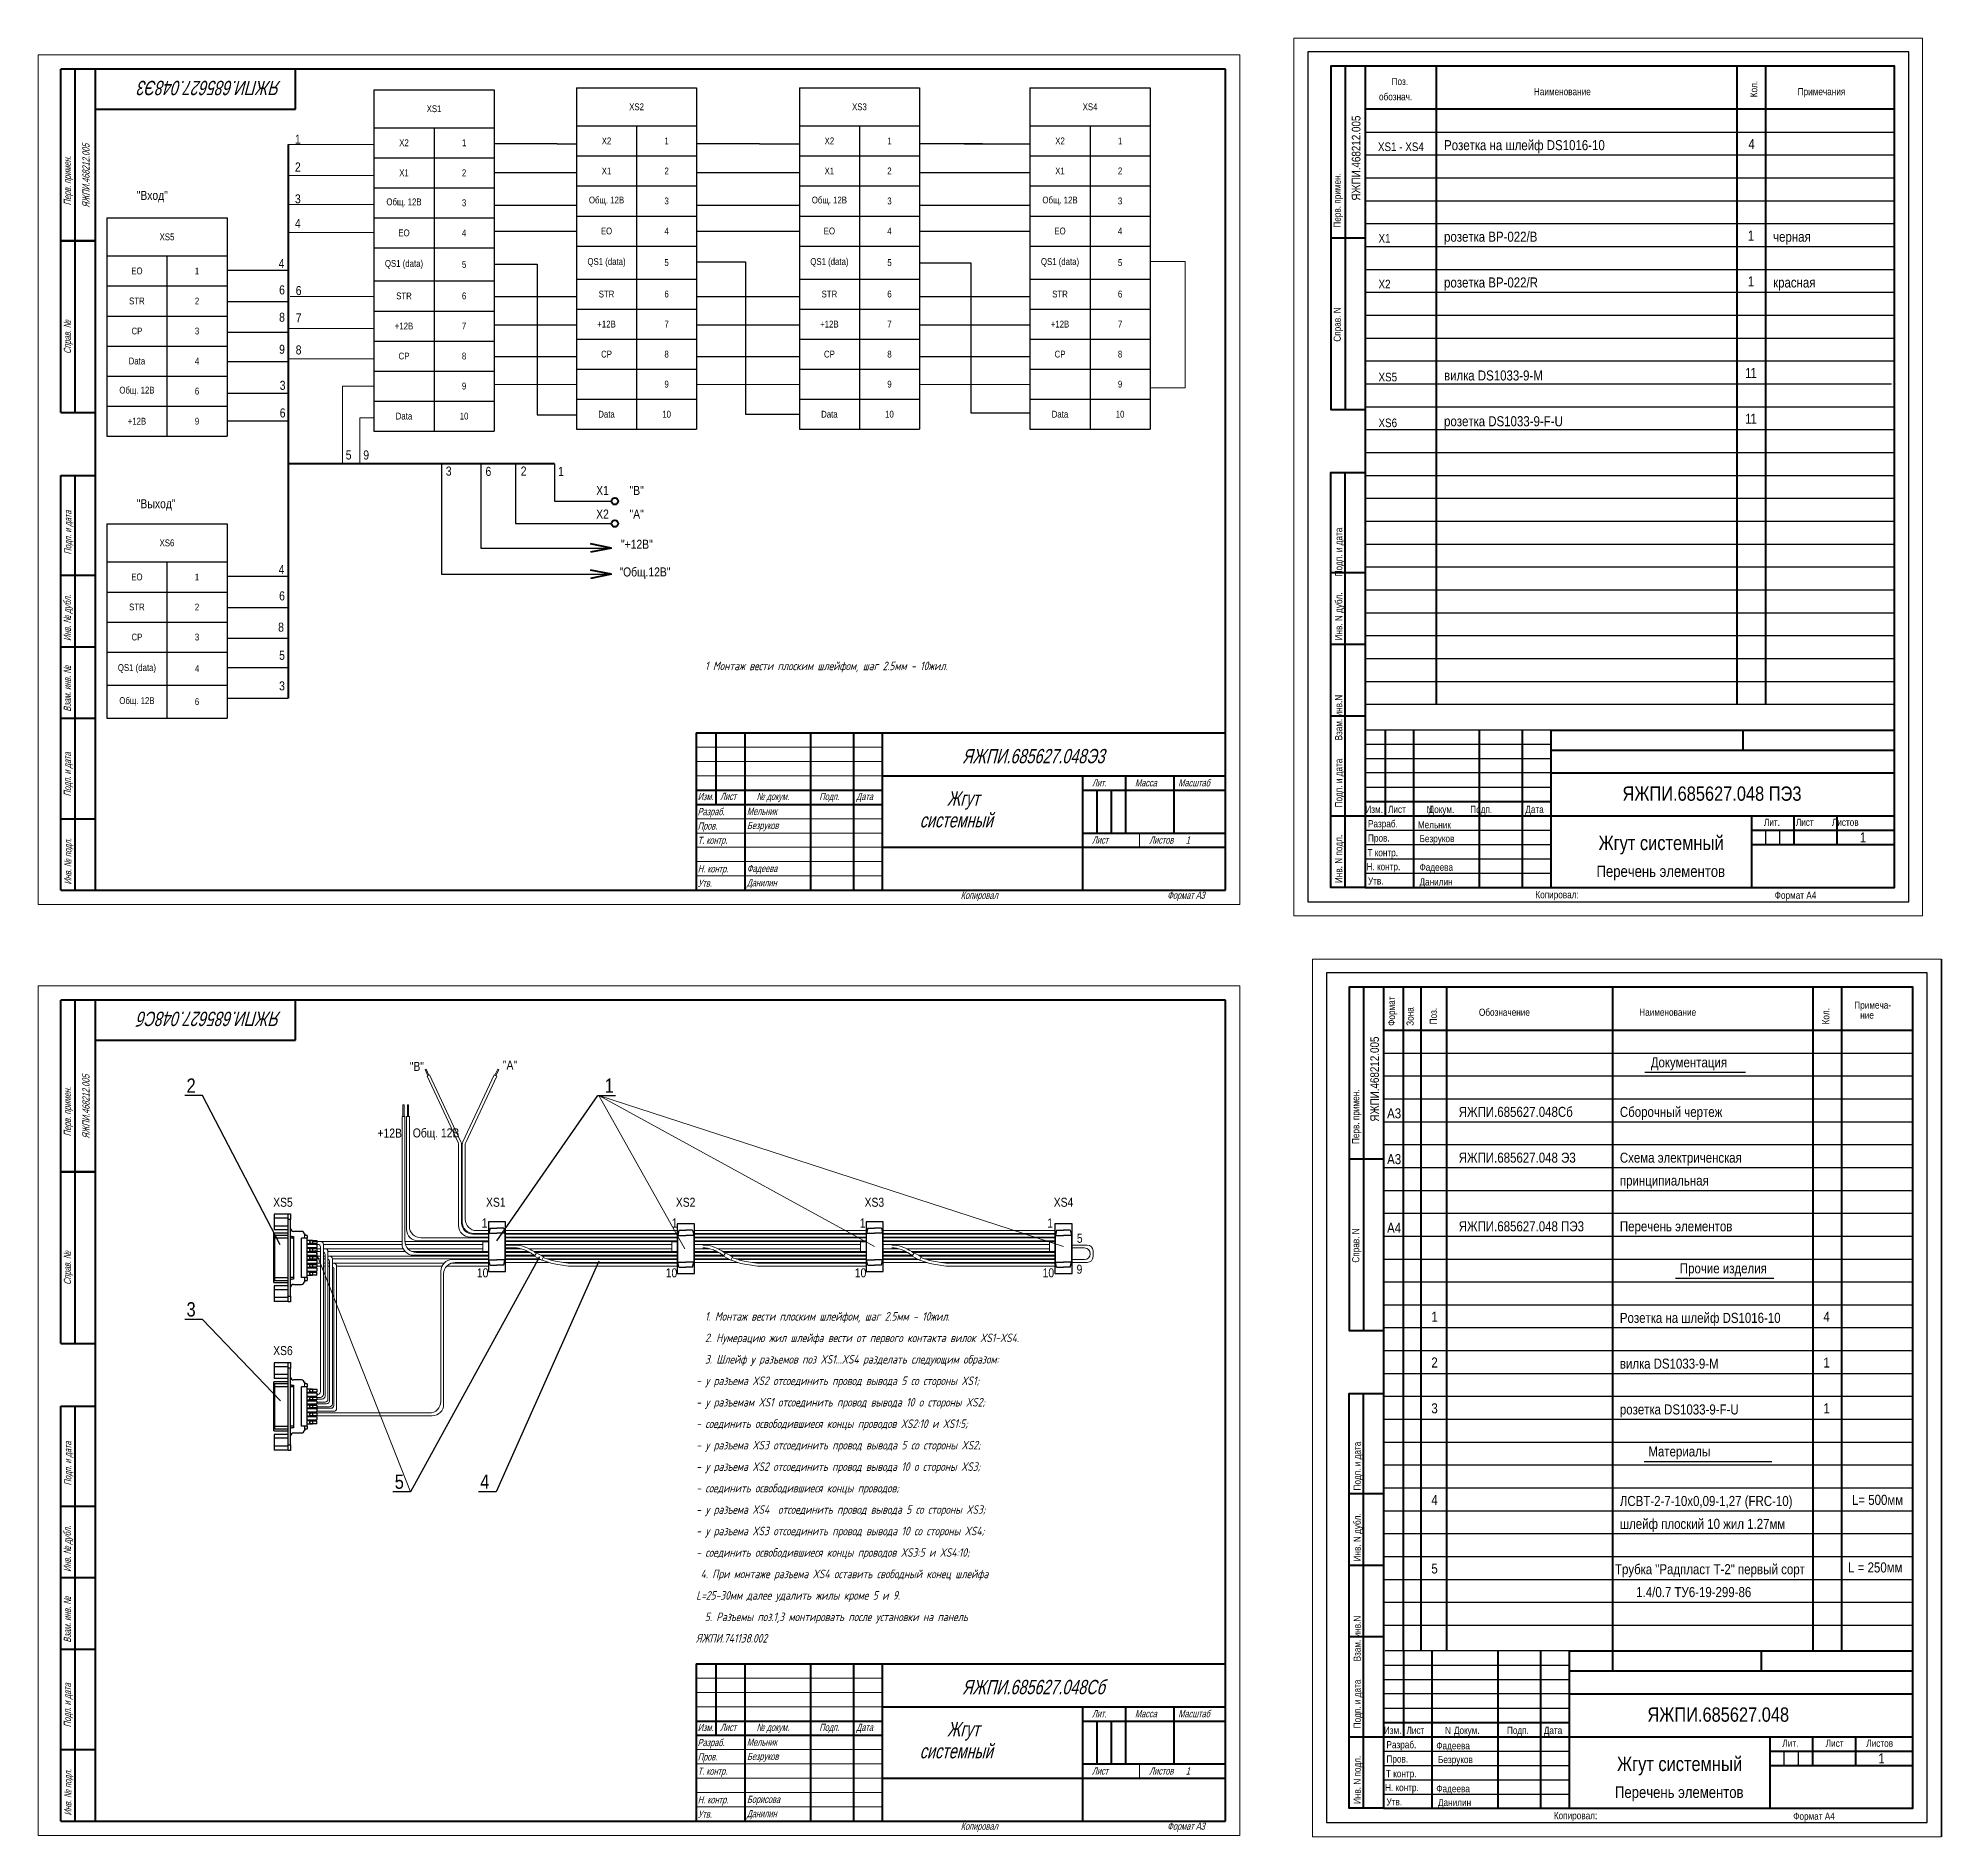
# Model space of a CAD drawing. Header units: millimetres. Extents: x 7140 to 8879, y -16257 to -5062.
# Drawn here: x 7140 to 7805, y -14499 to -13871 of the extents above; entities that cross this region are included whole.
import ezdxf
from ezdxf import colors
from ezdxf.entities.mleader import LeaderData, LeaderLine
from ezdxf.math import Vec2, Vec3

# ---------------------------------------------------------------- set-up
doc = ezdxf.new("R2010")
doc.units = ezdxf.units.MM
for name, color, linetype in [('3', 3, 'Continuous'), ('Text', 140, 'Continuous'), ('TONK', 7, 'Continuous'), ('Wire', 6, 'Continuous'), ('ОСЕВЫЕ', 7, 'Continuous')]:
    doc.layers.add(name, color=color, linetype=linetype)
for name, color, linetype, lineweight in [('Gate', 60, 'Continuous', 35), ('OSN', 7, 'Continuous', 60), ('КА тонкая', 7, 'Continuous', 15)]:
    doc.layers.add(name, color=color, linetype=linetype, lineweight=lineweight)
doc.styles.add('CLW', font='clw.shx', dxfattribs={"width": 0.75, "oblique": 15})
doc.styles.get("Standard").update_dxf_attribs({"font": 'ARIALN.TTF', "height": 3.4})
doc.styles.add('гост', font='GOST_1.TTF', dxfattribs={"oblique": 15, "height": 3})

msp = doc.modelspace()

# ---------------------------------------------------------------- texts
at = {"color": 7, "linetype": 'Continuous', "lineweight": 0, "attachment_point": 1, "style": 'CLW'}
for s, insert, char_height, rotation in [('ЯЖПИ.685627.048Э3', (7224.60457, -13890.69382), 5, 180), ('Перв. примен.', (7148.58612, -13929.23986), 2.5, 90), ('Перв. примен.', (7148.58612, -13929.23986), 2.5, 90), ('ЯЖПИ.468212.005', (7155.06338, -13930.05831), 2.5, 90), ('ЯЖПИ.468212.005', (7155.06338, -13930.05831), 2.5, 90), ('Справ. №', (7148.58612, -13981.14504), 2.5, 90), ('Подп. и дата', (7148.72813, -14051.29371), 2.5, 90), ('Инв. № дубл.', (7148.53486, -14081.47767), 2.5, 90), ('Взам. инв. №', (7148.55939, -14106.19807), 2.5, 90), ('Подп. и дата', (7148.57004, -14135.80753), 2.5, 90), ('Инв. № подл.', (7148.73974, -14166.63403), 2.5, 90), ('ЯЖПИ.685627.048Сб', (7224.60457, -14216.07046), 5, 180), ('Перв. примен.', (7148.58612, -14254.6165), 2.5, 90), ('ЯЖПИ.468212.005', (7155.06338, -14255.43495), 2.5, 90), ('Справ. №', (7148.58612, -14306.52168), 2.5, 90), ('Подп. и дата', (7148.72813, -14376.67034), 2.5, 90), ('Инв. № дубл.', (7148.53486, -14406.85431), 2.5, 90), ('Взам. инв. №', (7148.55939, -14431.57471), 2.5, 90), ('Подп. и дата', (7148.57004, -14461.18416), 2.5, 90), ('Инв. № подл.', (7148.73974, -14492.01067), 2.5, 90)]:
    msp.add_mtext(s, dxfattribs=dict(at, insert=insert, char_height=char_height, rotation=rotation))
at = {"char_height": 3.15}
for s, insert, attachment_point in [('1', (7231.37551, -13904.47289), 3), ('2', (7231.37551, -13914.23595), 3), ('3', (7231.37551, -13925.35717), 3), ('4', (7231.37551, -13933.9459), 3), ('4', (7223.65511, -13947.98427), 1), ('6', (7223.84046, -13957.17947), 1), ('6', (7231.64743, -13957.41664), 3), ('8', (7223.84046, -13966.74548), 1), ('7', (7231.64743, -13966.98265), 3), ('9', (7223.84046, -13977.93685), 1), ('8', (7231.64743, -13978.17402), 3), ('3', (7224.05337, -13990.53054), 1), ('6', (7224.05336, -14000.19353), 1), ('5', (7247.12564, -14014.87635), 1), ('9', (7253.25754, -14014.87635), 1), ('3', (7282.10055, -14020.52258), 1), ('6', (7295.968, -14020.63251), 1), ('2', (7308.28316, -14020.52258), 1), ('1', (7321.33513, -14020.63251), 1), ('6', (7223.84046, -14064.1403), 1), ('8', (7223.49979, -14075.06811), 1), ('5', (7223.84046, -14084.89767), 1), ('3', (7223.84046, -14095.59162), 1)]:
    msp.add_mtext_dynamic_manual_height_columns(s, width=7.0648296, gutter_width=12.5, heights=[0], dxfattribs=dict(at, insert=insert, attachment_point=attachment_point))
at = {"char_height": 3.15, "attachment_point": 1}
for s, insert, width in [('"Вход"', (7174.053, -13924.15105), 4.783015), ('"Выход"', (7174.053, -14031.92255), 4.783015), ('Х1', (7334.64554, -14027.29307), 4.783015), ('"В"', (7346.30382, -14027.29307), 4.783015), ('Х2', (7334.64554, -14035.55158), 4.783015), ('"A"', (7346.30382, -14035.55158), 4.783015), ('"+12В"', (7343.31637, -14046.10224), 10.7637197), ('"Общ.12В"', (7342.77274, -14055.77239), 17.2871932), ('"В"', (7269.48042, -14228.59755), 4.783015), ('"A"', (7302.02693, -14228.14423), 4.783015), ('+12В', (7258.21906, -14251.90957), 4.783015), ('Общ. 12В', (7270.54626, -14251.85155), 16.6198872), ('XS5', (7221.75881, -14276.07685), 4.783015), ('XS1', (7296.16015, -14276.07685), 4.783015), ('XS2', (7362.4886, -14276.07685), 4.783015), ('XS3', (7428.45729, -14276.07685), 4.783015), ('XS4', (7494.56756, -14276.07685), 4.783015), ('1', (7294.63522, -14283.33156), 4.783015), ('1', (7361.04798, -14283.33156), 4.783015), ('1', (7426.76612, -14283.33156), 4.783015), ('1', (7492.29488, -14283.33156), 4.783015), ('5', (7502.64393, -14288.66043), 4.783015), ('10', (7292.95346, -14300.74572), 4.783015), ('10', (7358.95335, -14300.74572), 4.783015), ('10', (7425.03237, -14300.74572), 4.783015), ('10', (7490.68757, -14300.74572), 4.783015), ('9', (7502.55078, -14299.479), 4.783015), ('XS6', (7221.75881, -14327.92062), 4.783015)]:
    msp.add_mtext(s, dxfattribs=dict(at, insert=insert, width=width))
at = {"lineweight": 200, "insert": (7223.65511, -14054.9451), "char_height": 3.15, "attachment_point": 1}
msp.add_mtext_dynamic_manual_height_columns('4', width=7.0648296, gutter_width=12.5, heights=[0], dxfattribs=at)
at = {"color": 7, "linetype": 'Continuous', "lineweight": 0, "char_height": 2.5, "attachment_point": 1, "style": 'CLW'}
for s, insert in [('Разраб.', (7370.10077, -14139.86861)), ('Изм.', (7370.12383, -14134.59534)), ('Лист', (7377.9724, -14134.54179)), ('№ докум.', (7390.70681, -14134.56619)), ('Подп.', (7412.62494, -14134.56983)), ('Дата', (7425.55793, -14134.56417)), ('Пров.', (7370.14165, -14144.89495)), ('Мельник', (7387.30781, -14139.75904)), ('Безруков', (7387.35855, -14144.72328)), ('Т. контр.', (7370.08718, -14149.89628)), ('Утв.', (7370.13564, -14164.89752)), ('Н. контр.', (7370.14944, -14159.87942)), ('Данилин', (7387.27356, -14164.73892)), ('Фадеева', (7387.32858, -14159.73914)), ('Копировал', (7462.04503, -14169.12939)), ('Формат А3', (7534.21964, -14169.11433)), ('Разраб.', (7370.10077, -14465.24524)), ('Изм.', (7370.12383, -14459.97197)), ('Лист', (7377.9724, -14459.91842)), ('Мельник', (7387.30781, -14465.13568)), ('№ докум.', (7390.70681, -14459.94283)), ('Подп.', (7412.62494, -14459.94647)), ('Дата', (7425.55793, -14459.94081)), ('Пров.', (7370.14165, -14470.27158)), ('Безруков', (7387.35855, -14470.09992)), ('Т. контр.', (7370.08718, -14475.27292)), ('Н. контр.', (7370.14944, -14485.25606)), ('Борисова', (7387.32858, -14485.11578)), ('Утв.', (7370.13564, -14490.27415)), ('Данилин', (7387.27356, -14490.11556)), ('Копировал', (7462.04503, -14494.50603)), ('Формат А3', (7534.21964, -14494.49096))]:
    msp.add_mtext(s, dxfattribs=dict(at, insert=insert))
at = {"layer": 'Text', "color": 0, "attachment_point": 1}
for s, insert, char_height in [('ЯЖПИ.685627.048 ПЭ3', (7693.34492, -14132.32943), 5), ('Жгут системный', (7684.97869, -14149.57095), 5), ('Перечень элементов ', (7684.24478, -14159.96232), 4), ('ЯЖПИ.685627.048', (7702.04519, -14454.22503), 5), ('Жгут системный', (7691.43567, -14471.46655), 5), ('Перечень элементов ', (7690.70176, -14481.85793), 4)]:
    msp.add_mtext(s, dxfattribs=dict(at, insert=insert, char_height=char_height))
at = {"layer": 'TONK'}
for s, height, p in [('Поз.', 2.5, (7612.63715, -13887.15822)), ('обознач.', 2.5, (7608.24112, -13892.48063)), ('Наименование', 2.5, (7662.37697, -13890.70948)), ('Примечания', 2.5, (7754.57882, -13890.70948)), ('Розетка на шлейф DS1016-10', 3.5, (7630.97247, -13909.92043)), ('4', 3.5, (7737.35735, -13909.53115)), ('XS1 - XS4', 3, (7607.87052, -13910.23963)), ('X1', 3, (7608.06764, -13942.23963)), ('розетка BP-022/B', 3.5, (7630.97247, -13941.92043)), ('1', 3.5, (7737.13793, -13941.53115)), ('черная ', 3.5, (7745.97247, -13941.92043)), ('X2', 3, (7608.06764, -13958.23963)), ('розетка BP-022/R', 3.5, (7630.97247, -13957.92043)), ('1', 3.5, (7737.13793, -13957.53115)), ('красная ', 3.5, (7745.97247, -13957.92043)), ('1', 3.5, (7736.22965, -13989.53115)), ('1', 3.5, (7738.03853, -13989.53115)), ('XS5', 3, (7608.06764, -13990.73963)), ('вилка DS1033-9-M', 3.5, (7630.97247, -13990.42043)), ('XS6', 3, (7608.06764, -14006.73963)), ('розетка DS1033-9-F-U', 3.5, (7630.97247, -14006.42043)), ('1', 3.5, (7736.22965, -14005.53115)), ('1', 3.5, (7738.03853, -14005.53115)), ('Изм.', 2.5, (7603.47549, -14141.59536)), ('Лист          Докум.       Подп.', 2.5, (7611.38873, -14141.59536)), ('N', 2.5, (7624.88873, -14141.64107)), ('Дата', 2.5, (7659.38873, -14141.59536)), ('Разраб.', 2.5, (7604.38873, -14146.59536)), ('Мельник', 2.5, (7621.81392, -14146.96538)), ('   Лит.       Лист        Листов', 2.5, (7740.38873, -14146.09536)), ('Пров.', 2.5, (7604.38873, -14151.59536)), ('Безруков', 2.5, (7622.40283, -14151.79065)), ('1', 3.5, (7776.29877, -14151.91011)), ('Н. контр.', 2.5, (7603.88873, -14161.59536)), ('Т контр.', 2.5, (7604.218, -14156.71483)), ('Фадеева', 2.5, (7622.40283, -14161.79065)), ('Утв.', 2.5, (7604.38873, -14166.59536)), ('Данилин', 2.5, (7622.40283, -14166.93776)), ('Копировал:', 2.5, (7662.88873, -14171.39536)), ('                                                  Формат A4', 2.5, (7706.7403, -14171.59536)), ('  Обозначение                                                Наименование', 2.5, (7641.58074, -14212.49096)), ('Примеча-', 2.5, (7774.34571, -14209.99096)), ('  ние', 2.5, (7774.84571, -14213.49096)), ('Документация', 3.5, (7703.22, -14230.49797)), ('А3', 3.5, (7611.06904, -14248.33218)), ('ЯЖПИ.685627.048Сб', 3.5, (7636.1029, -14247.81603)), ('Сборочный чертеж', 3.5, (7692.42946, -14247.81603)), ('А3', 3.5, (7611.06904, -14264.33218)), ('ЯЖПИ.685627.048 Э3', 3.5, (7636.1029, -14263.81603)), ('Схема электриченская ', 3.5, (7692.42946, -14263.81603)), ('принципиальная', 3.5, (7692.42946, -14271.81603)), ('А4', 3.5, (7611.06904, -14288.33218)), ('ЯЖПИ.685627.048 ПЭ3', 3.5, (7636.1029, -14287.81603)), ('Перечень элементов ', 3.5, (7692.42946, -14287.81603)), ('Прочие изделия', 3.5, (7713.38071, -14302.49797)), ('1', 3.5, (7626.54685, -14319.42675)), ('Розетка на шлейф DS1016-10', 3.5, (7692.42946, -14319.81603)), ('4', 3.5, (7763.54685, -14319.42675)), ('2', 3.5, (7626.54685, -14335.42675)), ('вилка DS1033-9-M', 3.5, (7692.42946, -14335.81603)), ('1', 3.5, (7763.54685, -14335.42675)), ('3', 3.5, (7626.54685, -14351.42675)), ('розетка DS1033-9-F-U', 3.5, (7692.42946, -14351.81603)), ('1', 3.5, (7763.54685, -14351.42675)), ('Материалы', 3.5, (7702.40609, -14366.49797)), ('4', 3.5, (7626.54685, -14383.42675)), ('ЛСВТ-2-7-10х0,09-1,27 (FRC-10)', 3.5, (7692.42946, -14383.81603)), ('L= 500мм', 3.5, (7773.54685, -14383.42675)), ('шлейф плоский 10 жил 1.27мм', 3.5, (7692.42946, -14391.81603)), ('5', 3.5, (7626.54685, -14407.42675)), ('Трубка "Радпласт Т-2" первый сорт', 3.5, (7690.72829, -14407.66138)), ('1.4/0.7 ТУ6-19-299-86', 3.5, (7698.13869, -14415.66138)), ('Изм.', 2.5, (7609.93247, -14463.49096)), ('Лист             Докум.            Подп.', 2.5, (7617.84571, -14463.49096)), ('N', 2.5, (7631.34571, -14463.53667)), ('Дата', 2.5, (7665.84571, -14463.49096)), ('   Лит.            Лист          Листов', 2.5, (7746.84571, -14467.99096)), ('Пров.', 2.5, (7610.84571, -14473.49096)), ('Разраб.', 2.5, (7610.84571, -14468.49096)), ('Фадеева', 2.5, (7628.2709, -14468.86098)), ('Безруков', 2.5, (7628.85982, -14473.68625)), ('1', 3.5, (7782.75575, -14473.80571)), ('Т контр.', 2.5, (7610.67499, -14478.61043)), ('Н. контр.', 2.5, (7610.34571, -14483.49096)), ('Фадеева', 2.5, (7628.2709, -14483.86098)), ('Утв.', 2.5, (7610.84571, -14488.49096)), ('Данилин', 2.5, (7628.85982, -14488.68625)), ('Копировал:', 2.5, (7669.34571, -14493.29096)), ('                                                  Формат A4', 2.5, (7713.19729, -14493.49096))]:
    msp.add_text(s, height=height, dxfattribs=at).set_placement(p)
for s, height, p in [('Кол.', 2.5, (7740.4701, -13891.41574)), ('ЯЖПИ.468212.005', 3, (7601.74508, -13927.56321)), ('Справ. N                                   Перв. примен.', 2.5, (7594.88873, -13976.86407)), (' Инв. N дубл.       Подп. и дата', 2.5, (7595.38873, -14082.09536)), ('Инв. N подл.            Подп. и дата        Взам. инв.N', 2.5, (7595.38873, -14166.09536)), ('Формат', 2.5, (7613.84571, -14215.99096)), ('Зона', 2.5, (7620.34571, -14215.99096)), ('Поз.', 2.5, (7628.4616, -14215.49096)), ('Кол.', 2.5, (7765.61394, -14215.49096)), ('Справ. N                                     Перв. примен.', 2.5, (7601.34571, -14298.75967)), (' Инв. N дубл.          Подп. и дата', 2.5, (7601.84571, -14403.99096)), ('Инв. N подл.            Подп. и дата        Взам. инв.N', 2.5, (7601.84571, -14487.99096))]:
    msp.add_text(s, height=height, rotation=90, dxfattribs=at).set_placement(p)
at = {"layer": 'TONK', "style": 'CLW', "oblique": 15, "width": 0.75}
for s, height, p in [('ЯЖПИ.685627.048Э3', 5, (7462.53278, -14124.22845)), ('Лит.', 2.5, (7507.9499, -14132.30629)), ('Масса', 2.5, (7522.9499, -14132.30629)), ('Масштаб', 2.5, (7538.07624, -14132.30629)), ('Жгут', 5, (7457.26663, -14138.99035)), ('системный', 5, (7447.69398, -14146.64512)), ('Лист', 2.5, (7507.9499, -14152.30629)), ('Листов      1', 2.5, (7527.9499, -14152.30629)), ('ЯЖПИ.685627.048Сб', 5, (7462.53278, -14449.60509)), ('Лит.', 2.5, (7507.9499, -14457.68292)), ('Масса', 2.5, (7522.9499, -14457.68292)), ('Масштаб', 2.5, (7538.07624, -14457.68292)), ('Жгут', 5, (7457.26663, -14464.36698)), ('системный', 5, (7447.69398, -14472.02175)), ('Лист', 2.5, (7507.9499, -14477.68292)), ('Листов      1', 2.5, (7527.9499, -14477.68292))]:
    msp.add_text(s, height=height, dxfattribs=at).set_placement(p)
at = {"layer": 'TONK', "color": 1}
msp.add_text('ЯЖПИ.468212.005', height=3, rotation=90, dxfattribs=at).set_placement((7608.20206, -14249.45881))
at = {"layer": 'TONK', "insert": (7771.0874, -14403.55293), "char_height": 3.5, "width": 20.2587383, "attachment_point": 1}
msp.add_mtext(' L = 250мм ', dxfattribs=at)
at = {"layer": 'КА тонкая', "linetype": 'ByBlock', "ltscale": 20, "insert": (7369.585, -14088.69061), "char_height": 3, "attachment_point": 1, "style": 'гост'}
msp.add_mtext_dynamic_manual_height_columns('  1 Монтаж вести плоским шлейфом, шаг 2.5мм - 10жил.', width=185, gutter_width=15, heights=[68.01126], dxfattribs=at)
at = {"layer": 'КА тонкая', "linetype": 'ByBlock', "ltscale": 20, "insert": (7369.585, -14316.04848), "char_height": 3, "width": 385, "attachment_point": 1, "style": 'гост'}
msp.add_mtext('\\pxsm1.5;  1. Монтаж вести плоским шлейфом, шаг 2.5мм - 10жил.\\P  2. Нумерацию жил шлейфа вести от первого контакта вилок XS1-XS4.\\P  3. Шлейф у разъемов поз XS1...XS4 разделать следующим образом:\\P- у разъема XS2 отсоединить провод вывода 5 со стороны XS1;\\P- у разъемам XS1 отсоединить провод вывода 10 о стороны XS2;\\P- соединить освободившиеся концы проводов XS2:10 и XS1:5;\\P- у разъема XS3 отсоединить провод вывода 5 со стороны XS2;\\P- у разъема XS2 отсоединить провод вывода 10 о стороны XS3;\\P- соединить освободившиеся концы проводов;\\P- у разъема XS4  отсоединить провод вывода 5 со стороны XS3;\\P- у разъема XS3 отсоединить провод вывода 10 со стороны XS4;\\P- соединить освободившиеся концы проводов XS3:5 и XS4:10;\\P 4. При монтаже разъема XS4 оставить свободный конец шлейфа \\PL=25-30мм далее удалить жилы кроме 5 и 9.\\P\\pi1;5. Разъемы поз.1,3 монтировать после установки на панель \\P\\pi0,s*;ЯЖПИ.741138.002  ', dxfattribs=at)

# ---------------------------------------------------------------- blocks, each defined once
blk = doc.blocks.new('*T217')
at = {"layer": 'OSN', "color": 0, "linetype": 'ByBlock', "lineweight": -2, "ltscale": 20, "transparency": 16777216}
for p, q in [((0, 0), (42, 0)), ((0, 0), (0, -119.34)), ((42, 0), (42, -119.34)), ((0, -13.3), (42, -13.3)), ((21, -13.3), (21, -119.34)), ((0, -23.8), (42, -23.8)), ((0, -34.3), (42, -34.3)), ((0, -44.8), (42, -44.8)), ((0, -55.3), (42, -55.3)), ((0, -66.84), (42, -66.84)), ((0, -77.34), (42, -77.34)), ((0, -87.84), (42, -87.84)), ((0, -98.34), (42, -98.34)), ((0, -108.84), (42, -108.84)), ((0, -119.34), (42, -119.34))]:
    blk.add_line(p, q, dxfattribs=at)
at = {"layer": 'OSN', "color": 0, "ltscale": 20, "transparency": 16777216, "char_height": 2.38, "attachment_point": 5}
for s, insert, width in [('XS1', (21, -6.65), 39.9), ('Х2', (10.5, -18.55), 18.9), ('1', (31.5, -18.55), 18.9), ('Х1', (10.5, -29.05), 18.9), ('2', (31.5, -29.05), 18.9), ('Общ. 12В', (10.5, -39.55), 18.9), ('3', (31.5, -39.55), 18.9), ('EO', (10.5, -50.05), 18.9), ('4', (31.5, -50.05), 18.9), ('QS1 (data)', (10.5, -61.07), 18.9), ('5', (31.5, -61.07), 18.9), ('STR', (10.5, -72.09), 18.9), ('6', (31.5, -72.09), 18.9), ('+12В', (10.5, -82.59), 18.9), ('7', (31.5, -82.59), 18.9), ('CP', (10.5, -93.09), 18.9), ('8', (31.5, -93.09), 18.9), ('9', (31.5, -103.59), 18.9), ('Data', (10.5, -114.09), 18.9), ('10', (31.5, -114.09), 18.9)]:
    blk.add_mtext(s, dxfattribs=dict(at, insert=insert, width=width))
blk = doc.blocks.new('*T218')
at = {"layer": 'OSN', "color": 0, "linetype": 'ByBlock', "lineweight": -2, "ltscale": 20, "transparency": 16777216}
for p, q in [((0, 0), (42, 0)), ((0, 0), (0, -119.34)), ((42, 0), (42, -119.34)), ((0, -13.3), (42, -13.3)), ((21, -13.3), (21, -119.34)), ((0, -23.8), (42, -23.8)), ((0, -34.3), (42, -34.3)), ((0, -44.8), (42, -44.8)), ((0, -55.3), (42, -55.3)), ((0, -66.84), (42, -66.84)), ((0, -77.34), (42, -77.34)), ((0, -87.84), (42, -87.84)), ((0, -98.34), (42, -98.34)), ((0, -108.84), (42, -108.84)), ((0, -119.34), (42, -119.34))]:
    blk.add_line(p, q, dxfattribs=at)
at = {"layer": 'OSN', "color": 0, "ltscale": 20, "transparency": 16777216, "char_height": 2.38, "attachment_point": 5}
for s, insert, width in [('XS2', (21, -6.65), 39.9), ('Х2', (10.5, -18.55), 18.9), ('1', (31.5, -18.55), 18.9), ('Х1', (10.5, -29.05), 18.9), ('2', (31.5, -29.05), 18.9), ('Общ. 12В', (10.5, -39.55), 18.9), ('3', (31.5, -39.55), 18.9), ('EO', (10.5, -50.05), 18.9), ('4', (31.5, -50.05), 18.9), ('QS1 (data)', (10.5, -61.07), 18.9), ('5', (31.5, -61.07), 18.9), ('STR', (10.5, -72.09), 18.9), ('6', (31.5, -72.09), 18.9), ('+12В', (10.5, -82.59), 18.9), ('7', (31.5, -82.59), 18.9), ('CP', (10.5, -93.09), 18.9), ('8', (31.5, -93.09), 18.9), ('9', (31.5, -103.59), 18.9), ('Data', (10.5, -114.09), 18.9), ('10', (31.5, -114.09), 18.9)]:
    blk.add_mtext(s, dxfattribs=dict(at, insert=insert, width=width))
blk = doc.blocks.new('*T219')
at = {"layer": 'OSN', "color": 0, "linetype": 'ByBlock', "lineweight": -2, "ltscale": 20, "transparency": 16777216}
for p, q in [((0, 0), (42, 0)), ((0, 0), (0, -119.34)), ((42, 0), (42, -119.34)), ((0, -13.3), (42, -13.3)), ((21, -13.3), (21, -119.34)), ((0, -23.8), (42, -23.8)), ((0, -34.3), (42, -34.3)), ((0, -44.8), (42, -44.8)), ((0, -55.3), (42, -55.3)), ((0, -66.84), (42, -66.84)), ((0, -77.34), (42, -77.34)), ((0, -87.84), (42, -87.84)), ((0, -98.34), (42, -98.34)), ((0, -108.84), (42, -108.84)), ((0, -119.34), (42, -119.34))]:
    blk.add_line(p, q, dxfattribs=at)
at = {"layer": 'OSN', "color": 0, "ltscale": 20, "transparency": 16777216, "char_height": 2.38, "attachment_point": 5}
for s, insert, width in [('XS4', (21, -6.65), 39.9), ('Х2', (10.5, -18.55), 18.9), ('1', (31.5, -18.55), 18.9), ('Х1', (10.5, -29.05), 18.9), ('2', (31.5, -29.05), 18.9), ('Общ. 12В', (10.5, -39.55), 18.9), ('3', (31.5, -39.55), 18.9), ('EO', (10.5, -50.05), 18.9), ('4', (31.5, -50.05), 18.9), ('QS1 (data)', (10.5, -61.07), 18.9), ('5', (31.5, -61.07), 18.9), ('STR', (10.5, -72.09), 18.9), ('6', (31.5, -72.09), 18.9), ('+12В', (10.5, -82.59), 18.9), ('7', (31.5, -82.59), 18.9), ('CP', (10.5, -93.09), 18.9), ('8', (31.5, -93.09), 18.9), ('9', (31.5, -103.59), 18.9), ('Data', (10.5, -114.09), 18.9), ('10', (31.5, -114.09), 18.9)]:
    blk.add_mtext(s, dxfattribs=dict(at, insert=insert, width=width))
blk = doc.blocks.new('*T214')
at = {"layer": 'OSN', "color": 0, "linetype": 'ByBlock', "lineweight": -2, "ltscale": 20, "transparency": 16777216}
for p, q in [((0, 0), (42, 0)), ((0, 0), (0, -76.3)), ((42, 0), (42, -76.3)), ((0, -13.3), (42, -13.3)), ((21, -13.3), (21, -76.3)), ((0, -23.8), (42, -23.8)), ((0, -34.3), (42, -34.3)), ((0, -44.8), (42, -44.8)), ((0, -55.3), (42, -55.3)), ((0, -65.8), (42, -65.8)), ((0, -76.3), (42, -76.3))]:
    blk.add_line(p, q, dxfattribs=at)
at = {"layer": 'OSN', "color": 0, "ltscale": 20, "transparency": 16777216, "char_height": 2.38, "attachment_point": 5}
for s, insert, width in [('XS5', (21, -6.65), 39.9), ('EO', (10.5, -18.55), 18.9), ('1', (31.5, -18.55), 18.9), ('STR', (10.5, -29.05), 18.9), ('2', (31.5, -29.05), 18.9), ('CP', (10.5, -39.55), 18.9), ('3', (31.5, -39.55), 18.9), ('Data', (10.5, -50.05), 18.9), ('4', (31.5, -50.05), 18.9), ('Общ. 12В', (10.5, -60.55), 18.9), ('6', (31.5, -60.55), 18.9), ('+12В', (10.5, -71.05), 18.9), ('9', (31.5, -71.05), 18.9)]:
    blk.add_mtext(s, dxfattribs=dict(at, insert=insert, width=width))
blk = doc.blocks.new('*T215')
at = {"layer": 'OSN', "color": 0, "linetype": 'ByBlock', "lineweight": -2, "ltscale": 20, "transparency": 16777216}
for p, q in [((0, 0), (42, 0)), ((0, 0), (0, -119.34)), ((42, 0), (42, -119.34)), ((0, -13.3), (42, -13.3)), ((21, -13.3), (21, -119.34)), ((0, -23.8), (42, -23.8)), ((0, -34.3), (42, -34.3)), ((0, -44.8), (42, -44.8)), ((0, -55.3), (42, -55.3)), ((0, -66.84), (42, -66.84)), ((0, -77.34), (42, -77.34)), ((0, -87.84), (42, -87.84)), ((0, -98.34), (42, -98.34)), ((0, -108.84), (42, -108.84)), ((0, -119.34), (42, -119.34))]:
    blk.add_line(p, q, dxfattribs=at)
at = {"layer": 'OSN', "color": 0, "ltscale": 20, "transparency": 16777216, "char_height": 2.38, "attachment_point": 5}
for s, insert, width in [('XS3', (21, -6.65), 39.9), ('Х2', (10.5, -18.55), 18.9), ('1', (31.5, -18.55), 18.9), ('Х1', (10.5, -29.05), 18.9), ('2', (31.5, -29.05), 18.9), ('Общ. 12В', (10.5, -39.55), 18.9), ('3', (31.5, -39.55), 18.9), ('EO', (10.5, -50.05), 18.9), ('4', (31.5, -50.05), 18.9), ('QS1 (data)', (10.5, -61.07), 18.9), ('5', (31.5, -61.07), 18.9), ('STR', (10.5, -72.09), 18.9), ('6', (31.5, -72.09), 18.9), ('+12В', (10.5, -82.59), 18.9), ('7', (31.5, -82.59), 18.9), ('CP', (10.5, -93.09), 18.9), ('8', (31.5, -93.09), 18.9), ('9', (31.5, -103.59), 18.9), ('Data', (10.5, -114.09), 18.9), ('10', (31.5, -114.09), 18.9)]:
    blk.add_mtext(s, dxfattribs=dict(at, insert=insert, width=width))
blk = doc.blocks.new('*T216')
at = {"layer": 'OSN', "color": 0, "linetype": 'ByBlock', "lineweight": -2, "ltscale": 20, "transparency": 16777216}
for p, q in [((0, 0), (42, 0)), ((0, 0), (0, -67.87)), ((42, 0), (42, -67.87)), ((0, -13.3), (42, -13.3)), ((21, -13.3), (21, -67.87)), ((0, -23.8), (42, -23.8)), ((0, -34.3), (42, -34.3)), ((0, -44.8), (42, -44.8)), ((0, -56.34), (42, -56.34)), ((0, -67.87), (42, -67.87))]:
    blk.add_line(p, q, dxfattribs=at)
at = {"layer": 'OSN', "color": 0, "ltscale": 20, "transparency": 16777216, "char_height": 2.38, "attachment_point": 5}
for s, insert, width in [('XS6', (21, -6.65), 39.9), ('EO', (10.5, -18.55), 18.9), ('1', (31.5, -18.55), 18.9), ('STR', (10.5, -29.05), 18.9), ('2', (31.5, -29.05), 18.9), ('CP', (10.5, -39.55), 18.9), ('3', (31.5, -39.55), 18.9), ('QS1 (data)', (10.5, -50.57), 18.9), ('4', (31.5, -50.57), 18.9), ('Общ. 12В', (10.5, -62.1), 18.9), ('6', (31.5, -62.1), 18.9)]:
    blk.add_mtext(s, dxfattribs=dict(at, insert=insert, width=width))
blk = doc.blocks.new('_None')

# ---------------------------------------------------------------- linework, layer by layer
at = {"color": 7, "linetype": 'Continuous', "lineweight": 40}
for p, q in [((7147.585, -14001.59764), (7147.585, -13881.59764)), ((7159.585, -13881.59764), (7147.585, -13881.59764)), ((7147.585, -14001.59764), (7147.585, -13881.59764)), ((7152.585, -14001.59764), (7152.585, -13881.59764)), ((7152.585, -14001.59764), (7152.585, -13881.59764)), ((7554.585, -13881.59764), (7159.585, -13881.59764)), ((7159.585, -13881.59764), (7159.585, -14168.59764)), ((7229.585, -13895.59764), (7229.585, -13881.59764)), ((7554.585, -14168.59764), (7554.585, -13881.59764)), ((7159.585, -13895.59764), (7229.585, -13895.59764)), ((7147.585, -13941.59764), (7159.585, -13941.59764)), ((7159.585, -13941.59764), (7147.585, -13941.59764)), ((7147.585, -14001.59764), (7159.585, -14001.59764)), ((7147.585, -14168.59764), (7147.585, -14023.59764)), ((7147.585, -14023.59764), (7159.585, -14023.59764)), ((7152.585, -14168.59764), (7152.585, -14023.59764)), ((7159.585, -14058.59764), (7147.585, -14058.59764)), ((7159.585, -14083.59764), (7147.585, -14083.59764)), ((7159.585, -14108.59764), (7147.585, -14108.59764)), ((7369.585, -14113.59764), (7554.585, -14113.59764)), ((7369.585, -14113.59764), (7369.585, -14168.59764)), ((7376.585, -14138.59764), (7376.585, -14113.59764)), ((7386.585, -14113.59764), (7386.585, -14168.59764)), ((7409.585, -14113.59764), (7409.585, -14168.59764)), ((7424.585, -14113.59764), (7424.585, -14168.59764)), ((7434.585, -14113.59764), (7434.585, -14168.59764)), ((7434.585, -14128.59764), (7554.585, -14128.59764)), ((7504.585, -14128.59764), (7504.585, -14168.59764)), ((7519.585, -14128.59764), (7519.585, -14148.59764)), ((7536.585, -14128.59764), (7536.585, -14148.59764)), ((7369.585, -14133.59764), (7434.585, -14133.59764)), ((7369.585, -14138.59764), (7434.585, -14138.59764)), ((7504.585, -14133.59764), (7554.585, -14133.59764)), ((7509.585, -14133.59764), (7509.585, -14148.59764)), ((7514.585, -14133.59764), (7514.585, -14148.59764)), ((7147.585, -14143.59764), (7159.585, -14143.59764)), ((7504.585, -14148.59764), (7554.585, -14148.59764)), ((7434.585, -14153.59764), (7554.585, -14153.59764)), ((7147.585, -14168.59764), (7159.585, -14168.59764)), ((7159.585, -14168.59764), (7554.585, -14168.59764)), ((7147.585, -14326.97428), (7147.585, -14206.97428)), ((7159.585, -14206.97428), (7147.585, -14206.97428)), ((7147.585, -14326.97428), (7147.585, -14206.97428)), ((7152.585, -14326.97428), (7152.585, -14206.97428)), ((7152.585, -14326.97428), (7152.585, -14206.97428)), ((7554.585, -14206.97428), (7159.585, -14206.97428)), ((7159.585, -14206.97428), (7159.585, -14493.97428)), ((7229.585, -14220.97428), (7229.585, -14206.97428)), ((7554.585, -14493.97428), (7554.585, -14206.97428)), ((7159.585, -14220.97428), (7229.585, -14220.97428)), ((7147.585, -14266.97428), (7159.585, -14266.97428)), ((7159.585, -14266.97428), (7147.585, -14266.97428)), ((7147.585, -14326.97428), (7159.585, -14326.97428)), ((7147.585, -14493.97428), (7147.585, -14348.97428)), ((7147.585, -14348.97428), (7159.585, -14348.97428)), ((7152.585, -14493.97428), (7152.585, -14348.97428)), ((7159.585, -14383.97428), (7147.585, -14383.97428)), ((7159.585, -14408.97428), (7147.585, -14408.97428)), ((7159.585, -14433.97428), (7147.585, -14433.97428)), ((7369.585, -14438.97428), (7554.585, -14438.97428)), ((7369.585, -14438.97428), (7369.585, -14493.97428)), ((7376.585, -14463.97428), (7376.585, -14438.97428)), ((7386.585, -14438.97428), (7386.585, -14493.97428)), ((7409.585, -14438.97428), (7409.585, -14493.97428)), ((7424.585, -14438.97428), (7424.585, -14493.97428)), ((7434.585, -14438.97428), (7434.585, -14493.97428)), ((7369.585, -14458.97428), (7434.585, -14458.97428)), ((7434.585, -14453.97428), (7554.585, -14453.97428)), ((7504.585, -14453.97428), (7504.585, -14493.97428)), ((7504.585, -14458.97428), (7554.585, -14458.97428)), ((7509.585, -14458.97428), (7509.585, -14473.97428)), ((7514.585, -14458.97428), (7514.585, -14473.97428)), ((7519.585, -14453.97428), (7519.585, -14473.97428)), ((7536.585, -14453.97428), (7536.585, -14473.97428)), ((7369.585, -14463.97428), (7434.585, -14463.97428)), ((7147.585, -14468.97428), (7159.585, -14468.97428)), ((7434.585, -14478.97428), (7554.585, -14478.97428)), ((7504.585, -14473.97428), (7554.585, -14473.97428)), ((7147.585, -14493.97428), (7159.585, -14493.97428)), ((7159.585, -14493.97428), (7554.585, -14493.97428))]:
    msp.add_line(p, q, dxfattribs=at)
at = {"color": 7, "linetype": 'Continuous', "lineweight": 15}
for p, q in [((7159.585, -13881.59764), (7159.585, -14168.59764)), ((7524.585, -14148.59764), (7524.585, -14153.59764)), ((7159.585, -14206.97428), (7159.585, -14493.97428)), ((7524.585, -14473.97428), (7524.585, -14478.97428))]:
    msp.add_line(p, q, dxfattribs=at)
at = {"lineweight": 200}
for p, q in [((7226.98837, -13907.93002), (7226.98837, -14043.27294)), ((7320.12672, -14019.50411), (7226.98837, -14019.50411)), ((7226.98837, -14043.27294), (7226.98837, -14101.44993))]:
    msp.add_line(p, q, dxfattribs=at)
for p, q in [((7320.97987, -13907.69313), (7298.97685, -13907.69313)), ((7320.97987, -13907.69313), (7327.76001, -13907.69313)), ((7391.76303, -13907.69313), (7369.76001, -13907.69313)), ((7391.76303, -13907.69313), (7405.65332, -13907.69313)), ((7469.65633, -13907.69313), (7447.65332, -13907.69313)), ((7463.22332, -13907.69313), (7486.25525, -13907.69313)), ((7298.97685, -13917.77485), (7327.76001, -13917.77485)), ((7369.76001, -13917.77485), (7405.65332, -13917.77485)), ((7447.65332, -13917.77485), (7486.25525, -13917.77485)), ((7298.97685, -13929.09907), (7327.76001, -13929.09907)), ((7369.76001, -13929.09907), (7405.65332, -13929.09907)), ((7447.65332, -13929.09907), (7486.25525, -13929.09907)), ((7298.97685, -13938.20364), (7327.76001, -13938.20364)), ((7369.76001, -13938.20364), (7405.65332, -13938.20364)), ((7447.65332, -13938.20364), (7486.25525, -13938.20364)), ((7205.63665, -13951.88153), (7226.98837, -13951.88153)), ((7298.97685, -13949.77803), (7313.96271, -13949.77803)), ((7313.96271, -13949.77803), (7313.96271, -14002.48366)), ((7369.76001, -13949.00108), (7386.83687, -13949.00108)), ((7386.83687, -13949.00108), (7386.83687, -14002.1904)), ((7447.65332, -13949.314), (7465.62229, -13949.314)), ((7465.62229, -13949.314), (7465.62229, -14001.7678)), ((7205.63665, -13962.79395), (7226.98837, -13962.79395)), ((7298.97685, -13961.0735), (7327.76001, -13961.0735)), ((7369.76001, -13961.0735), (7405.65332, -13961.0735)), ((7447.65332, -13961.0735), (7486.25525, -13961.0735)), ((7298.97685, -13970.91854), (7327.76001, -13970.91854)), ((7369.76001, -13970.91854), (7405.65332, -13970.91854)), ((7447.65332, -13970.91854), (7486.25525, -13970.91854)), ((7205.63665, -13973.51241), (7226.98837, -13973.51241)), ((7205.63665, -13983.79515), (7226.98837, -13983.79515)), ((7298.97685, -13981.98905), (7327.76001, -13981.98905)), ((7369.76001, -13981.98905), (7405.65332, -13981.98905)), ((7447.65332, -13981.98905), (7486.25525, -13981.98905)), ((7205.63665, -13994.89947), (7226.98837, -13994.89947)), ((7205.63665, -14004.50927), (7226.98837, -14004.50927)), ((7313.96271, -14002.48366), (7327.76001, -14002.48366)), ((7386.83687, -14002.1904), (7405.65332, -14002.1904)), ((7465.62229, -14001.7678), (7475.96472, -14001.7678)), ((7475.96472, -14001.7678), (7486.25525, -14001.7678)), ((7280.62027, -14019.50411), (7280.62027, -14058.17479)), ((7294.32206, -14019.50411), (7294.32206, -14032.63417)), ((7306.42493, -14019.50411), (7306.42493, -14040.43242)), ((7320.12672, -14019.50411), (7320.12672, -14032.63417)), ((7294.32206, -14032.63417), (7294.32206, -14049.01797)), ((7320.12672, -14032.63417), (7339.98582, -14032.63417)), ((7306.42493, -14040.43242), (7339.98582, -14040.43242)), ((7294.32206, -14049.01797), (7339.98582, -14049.01797)), ((7205.63665, -14058.84236), (7226.98837, -14058.84236)), ((7280.62027, -14058.17479), (7339.98582, -14058.17479)), ((7205.63665, -14069.75478), (7226.98837, -14069.75478)), ((7205.63665, -14080.47324), (7226.98837, -14080.47324)), ((7205.63665, -14090.75598), (7226.98837, -14090.75598)), ((7205.63665, -14101.44993), (7226.98837, -14101.44993))]:
    msp.add_line(p, q)
at = {"color": 7, "linetype": 'Continuous', "lineweight": 0}
for p, q in [((7369.585, -14118.59764), (7434.585, -14118.59764)), ((7369.585, -14123.59764), (7434.585, -14123.59764)), ((7369.585, -14128.59764), (7434.585, -14128.59764)), ((7369.585, -14143.59764), (7434.585, -14143.59764)), ((7369.585, -14148.59764), (7434.585, -14148.59764)), ((7369.585, -14153.59764), (7434.585, -14153.59764)), ((7369.585, -14158.59764), (7434.585, -14158.59764)), ((7369.585, -14163.59764), (7434.585, -14163.59764)), ((7232.65677, -14288.82466), (7232.65677, -14290.22466)), ((7232.65677, -14340.77055), (7232.65677, -14342.17055)), ((7369.585, -14443.97428), (7434.585, -14443.97428)), ((7369.585, -14448.97428), (7434.585, -14448.97428)), ((7369.585, -14453.97428), (7434.585, -14453.97428)), ((7369.585, -14468.97428), (7434.585, -14468.97428)), ((7369.585, -14473.97428), (7434.585, -14473.97428)), ((7369.585, -14478.97428), (7434.585, -14478.97428)), ((7369.585, -14483.97428), (7434.585, -14483.97428)), ((7369.585, -14488.97428), (7434.585, -14488.97428))]:
    msp.add_line(p, q, dxfattribs=at)
at = {"color": 7, "linetype": 'Continuous', "lineweight": 30}
for p, q in [((7226.95677, -14281.84902), (7222.15677, -14281.84902)), ((7222.15677, -14281.84902), (7222.15677, -14283.22023)), ((7226.95677, -14283.22023), (7222.15677, -14283.22023)), ((7222.15677, -14283.22023), (7222.15677, -14285.96264)), ((7226.95677, -14285.96264), (7222.15677, -14285.96264)), ((7222.15677, -14285.96264), (7222.15677, -14287.33385)), ((7226.95677, -14281.68644), (7227.85677, -14281.68644)), ((7226.95677, -14283.68644), (7226.95677, -14281.68644)), ((7227.85677, -14283.68644), (7226.95677, -14283.68644)), ((7226.95677, -14310.48644), (7226.95677, -14283.68644)), ((7227.85677, -14281.68644), (7227.85677, -14283.68644)), ((7227.85677, -14289.40612), (7227.85677, -14283.68644)), ((7226.95677, -14288.51547), (7221.95676, -14288.51547)), ((7221.95676, -14289.47466), (7221.95676, -14288.51547)), ((7222.20677, -14289.22466), (7221.95676, -14289.47466)), ((7221.95676, -14290.22466), (7221.95676, -14289.47466)), ((7221.95676, -14303.94821), (7221.95676, -14290.22466)), ((7222.20677, -14290.22466), (7221.95676, -14290.22466)), ((7226.95677, -14287.33385), (7222.15677, -14287.33385)), ((7226.95677, -14289.22466), (7222.20677, -14289.22466)), ((7222.20677, -14289.22466), (7222.20677, -14290.22466)), ((7222.20677, -14290.22466), (7222.20677, -14303.94821)), ((7226.95677, -14290.22466), (7222.20677, -14290.22466)), ((7227.85677, -14290.22466), (7227.85677, -14289.40612)), ((7227.85677, -14303.94821), (7227.85677, -14290.22466)), ((7228.85175, -14290.22466), (7227.85677, -14290.22466)), ((7228.85677, -14289.64687), (7228.85175, -14290.22466)), ((7228.85175, -14290.22466), (7228.85175, -14303.94821)), ((7231.65676, -14287.82466), (7228.85677, -14287.82466)), ((7232.65677, -14290.22466), (7231.65676, -14290.22466)), ((7231.65676, -14303.94821), (7231.65676, -14290.22466)), ((7232.95676, -14288.76547), (7232.65501, -14288.76547)), ((7233.65677, -14289.22466), (7232.65677, -14289.22466)), ((7233.65677, -14290.22466), (7232.65677, -14290.22466)), ((7232.95676, -14289.22466), (7232.95676, -14288.76547)), ((7233.65677, -14289.22466), (7233.65677, -14290.22466)), ((7233.65677, -14303.94821), (7233.65677, -14290.22466)), ((7235.45677, -14291.04644), (7233.65677, -14291.04644)), ((7233.65677, -14292.04644), (7235.45677, -14292.04644)), ((7235.45677, -14292.43144), (7233.65677, -14292.43144)), ((7235.45677, -14292.43144), (7234.75676, -14292.43144)), ((7235.45677, -14291.04644), (7236.95676, -14291.04644)), ((7235.45677, -14291.04644), (7235.45677, -14292.04644)), ((7236.95676, -14292.04644), (7235.45677, -14292.04644)), ((7236.95676, -14292.43144), (7235.45677, -14292.43144)), ((7236.95676, -14291.04644), (7236.95676, -14292.04644)), ((7236.95676, -14292.43144), (7236.95676, -14293.43143)), ((7297.58304, -14286.67682), (7297.14277, -14288.49727)), ((7297.14277, -14288.49727), (7299.95676, -14288.49727)), ((7297.14277, -14297.78569), (7297.14277, -14288.49727)), ((7297.58304, -14286.67682), (7299.95676, -14286.67682)), ((7302.33049, -14286.67682), (7299.95676, -14286.67682)), ((7302.77076, -14288.49727), (7299.95676, -14288.49727)), ((7302.33049, -14286.67682), (7302.77076, -14288.49727)), ((7302.77076, -14288.49727), (7302.77076, -14297.78569)), ((7363.58304, -14287.44682), (7363.14277, -14289.26727)), ((7363.14277, -14289.26727), (7365.95676, -14289.26727)), ((7363.14277, -14298.55569), (7363.14277, -14289.26727)), ((7363.58304, -14287.44682), (7365.95676, -14287.44682)), ((7368.33049, -14287.44682), (7365.95676, -14287.44682)), ((7368.77076, -14289.26727), (7365.95676, -14289.26727)), ((7368.33049, -14287.44682), (7368.77076, -14289.26727)), ((7368.77076, -14289.26727), (7368.77076, -14298.55569)), ((7429.58304, -14286.67682), (7429.14277, -14288.49727)), ((7429.14277, -14288.49727), (7431.95676, -14288.49727)), ((7429.14277, -14297.78569), (7429.14277, -14288.49727)), ((7429.58304, -14286.67682), (7431.95676, -14286.67682)), ((7434.33049, -14286.67682), (7431.95676, -14286.67682)), ((7434.77076, -14288.49727), (7431.95676, -14288.49727)), ((7434.33049, -14286.67682), (7434.77076, -14288.49727)), ((7434.77076, -14288.49727), (7434.77076, -14297.78569)), ((7495.58304, -14287.44682), (7495.14277, -14289.26727)), ((7495.14277, -14289.26727), (7497.95676, -14289.26727)), ((7495.14277, -14298.55569), (7495.14277, -14289.26727)), ((7495.58304, -14287.44682), (7497.95676, -14287.44682)), ((7500.33049, -14287.44682), (7497.95676, -14287.44682)), ((7500.77076, -14289.26727), (7497.95676, -14289.26727)), ((7500.33049, -14287.44682), (7500.77076, -14289.26727)), ((7500.77076, -14289.26727), (7500.77076, -14298.55569)), ((7233.65677, -14293.43143), (7235.45677, -14293.43143)), ((7235.45677, -14293.81644), (7233.65677, -14293.81644)), ((7233.65677, -14294.81643), (7235.45677, -14294.81643)), ((7235.45677, -14295.20144), (7233.65677, -14295.20144)), ((7233.65677, -14296.20143), (7235.45677, -14296.20143)), ((7235.45677, -14296.58644), (7233.65677, -14296.58644)), ((7233.65677, -14297.58643), (7235.45677, -14297.58643)), ((7235.45677, -14297.97143), (7233.65677, -14297.97143)), ((7233.65677, -14298.97144), (7235.45677, -14298.97144)), ((7235.45677, -14299.35643), (7233.65677, -14299.35643)), ((7234.75676, -14293.43143), (7235.45677, -14293.43143)), ((7235.45677, -14295.20144), (7234.75676, -14295.20144)), ((7234.75676, -14296.20143), (7235.45677, -14296.20143)), ((7235.45677, -14297.97143), (7234.75676, -14297.97143)), ((7234.75676, -14298.97144), (7235.45677, -14298.97144)), ((7235.45677, -14293.43143), (7236.95676, -14293.43143)), ((7235.45677, -14293.81644), (7235.45677, -14294.81643)), ((7235.45677, -14293.81644), (7236.95676, -14293.81644)), ((7236.95676, -14294.81643), (7235.45677, -14294.81643)), ((7236.95676, -14295.20144), (7235.45677, -14295.20144)), ((7235.45677, -14296.20143), (7236.95676, -14296.20143)), ((7235.45677, -14296.58644), (7236.95676, -14296.58644)), ((7235.45677, -14296.58644), (7235.45677, -14297.58643)), ((7236.95676, -14297.58643), (7235.45677, -14297.58643)), ((7236.95676, -14297.97143), (7235.45677, -14297.97143)), ((7235.45677, -14298.97144), (7236.95676, -14298.97144)), ((7235.45677, -14299.35643), (7236.95676, -14299.35643)), ((7235.45677, -14299.35643), (7235.45677, -14300.35644)), ((7236.95676, -14293.81644), (7236.95676, -14294.81643)), ((7236.95676, -14295.20144), (7236.95676, -14296.20143)), ((7236.95676, -14296.58644), (7236.95676, -14297.58643)), ((7236.95676, -14297.97143), (7236.95676, -14298.97144)), ((7236.95676, -14299.35643), (7236.95676, -14300.35644)), ((7297.58304, -14299.60614), (7297.14277, -14297.78569)), ((7297.14277, -14297.78569), (7299.95676, -14297.78569)), ((7302.77076, -14297.78569), (7299.95676, -14297.78569)), ((7302.33049, -14299.60614), (7302.77076, -14297.78569)), ((7363.58304, -14300.37614), (7363.14277, -14298.55569)), ((7363.14277, -14298.55569), (7365.95676, -14298.55569)), ((7368.77076, -14298.55569), (7365.95676, -14298.55569)), ((7368.33049, -14300.37614), (7368.77076, -14298.55569)), ((7429.58304, -14299.60614), (7429.14277, -14297.78569)), ((7429.14277, -14297.78569), (7431.95676, -14297.78569)), ((7434.77076, -14297.78569), (7431.95676, -14297.78569)), ((7434.33049, -14299.60614), (7434.77076, -14297.78569)), ((7495.58304, -14300.37614), (7495.14277, -14298.55569)), ((7495.14277, -14298.55569), (7497.95676, -14298.55569)), ((7500.77076, -14298.55569), (7497.95676, -14298.55569)), ((7500.33049, -14300.37614), (7500.77076, -14298.55569)), ((7222.20677, -14303.94821), (7221.95676, -14303.94821)), ((7221.95676, -14304.69821), (7221.95676, -14303.94821)), ((7221.95676, -14304.69821), (7222.20677, -14304.94821)), ((7221.95676, -14305.6574), (7221.95676, -14304.69821)), ((7221.95676, -14305.6574), (7226.95677, -14305.6574)), ((7222.20677, -14303.94821), (7226.95677, -14303.94821)), ((7222.20677, -14303.94821), (7222.20677, -14304.94821)), ((7222.20677, -14304.94821), (7226.95677, -14304.94821)), ((7227.85677, -14304.76674), (7227.85677, -14303.94821)), ((7228.85175, -14303.94821), (7227.85677, -14303.94821)), ((7227.85677, -14310.48644), (7227.85677, -14304.76674)), ((7228.85175, -14303.94821), (7228.85677, -14304.526)), ((7232.65677, -14303.94821), (7231.65676, -14303.94821)), ((7232.65501, -14305.4074), (7232.95676, -14305.4074)), ((7232.65677, -14303.94821), (7232.65677, -14305.34821)), ((7233.65677, -14303.94821), (7232.65677, -14303.94821)), ((7232.65677, -14304.94821), (7233.65677, -14304.94821)), ((7232.95676, -14305.4074), (7232.95676, -14304.94821)), ((7233.65677, -14300.35644), (7235.45677, -14300.35644)), ((7235.45677, -14300.74143), (7233.65677, -14300.74143)), ((7233.65677, -14301.74144), (7235.45677, -14301.74144)), ((7235.45677, -14302.12643), (7233.65677, -14302.12643)), ((7233.65677, -14303.12643), (7235.45677, -14303.12643)), ((7233.65677, -14303.94821), (7233.65677, -14304.94821)), ((7235.45677, -14300.74143), (7234.75676, -14300.74143)), ((7234.75676, -14301.74144), (7235.45677, -14301.74144)), ((7236.95676, -14300.35644), (7235.45677, -14300.35644)), ((7236.95676, -14300.74143), (7235.45677, -14300.74143)), ((7235.45677, -14301.74144), (7236.95676, -14301.74144)), ((7235.45677, -14302.12643), (7236.95676, -14302.12643)), ((7235.45677, -14302.12643), (7235.45677, -14303.12643)), ((7236.95676, -14303.12643), (7235.45677, -14303.12643)), ((7236.95676, -14300.74143), (7236.95676, -14301.74144)), ((7236.95676, -14303.12643), (7236.95676, -14302.12643)), ((7297.58304, -14299.60614), (7299.95676, -14299.60614)), ((7302.33049, -14299.60614), (7299.95676, -14299.60614)), ((7363.58304, -14300.37614), (7365.95676, -14300.37614)), ((7368.33049, -14300.37614), (7365.95676, -14300.37614)), ((7429.58304, -14299.60614), (7431.95676, -14299.60614)), ((7434.33049, -14299.60614), (7431.95676, -14299.60614)), ((7495.58304, -14300.37614), (7497.95676, -14300.37614)), ((7500.33049, -14300.37614), (7497.95676, -14300.37614)), ((7226.95677, -14306.83902), (7222.15677, -14306.83902)), ((7222.15677, -14306.83902), (7222.15677, -14308.21023)), ((7226.95677, -14308.21023), (7222.15677, -14308.21023)), ((7222.15677, -14308.21023), (7222.15677, -14310.95264)), ((7226.95677, -14310.95264), (7222.15677, -14310.95264)), ((7222.15677, -14310.95264), (7222.15677, -14312.32385)), ((7226.95677, -14312.32385), (7222.15677, -14312.32385)), ((7226.95677, -14310.48644), (7227.85677, -14310.48644)), ((7226.95677, -14312.48643), (7226.95677, -14310.48644)), ((7227.85677, -14312.48643), (7226.95677, -14312.48643)), ((7227.85677, -14310.48644), (7227.85677, -14312.48643)), ((7228.85677, -14306.34821), (7231.65676, -14306.34821)), ((7226.95677, -14333.79491), (7222.15677, -14333.79491)), ((7222.15677, -14333.79491), (7222.15677, -14335.16611)), ((7226.95677, -14335.16611), (7222.15677, -14335.16611)), ((7222.15677, -14335.16611), (7222.15677, -14337.90853)), ((7226.95677, -14337.90853), (7222.15677, -14337.90853)), ((7222.15677, -14337.90853), (7222.15677, -14339.27974)), ((7226.95677, -14339.27974), (7222.15677, -14339.27974)), ((7226.95677, -14333.63232), (7227.85677, -14333.63232)), ((7226.95677, -14335.63232), (7226.95677, -14333.63232)), ((7227.85677, -14335.63232), (7226.95677, -14335.63232)), ((7226.95677, -14362.43232), (7226.95677, -14335.63232)), ((7227.85677, -14333.63232), (7227.85677, -14335.63232)), ((7227.85677, -14341.35201), (7227.85677, -14335.63232)), ((7226.95677, -14340.46135), (7221.95676, -14340.46135)), ((7221.95676, -14341.42055), (7221.95676, -14340.46135)), ((7222.20677, -14341.17055), (7221.95676, -14341.42055)), ((7221.95676, -14342.17055), (7221.95676, -14341.42055)), ((7221.95676, -14355.89409), (7221.95676, -14342.17055)), ((7222.20677, -14342.17055), (7221.95676, -14342.17055)), ((7226.95677, -14341.17055), (7222.20677, -14341.17055)), ((7222.20677, -14341.17055), (7222.20677, -14342.17055)), ((7222.20677, -14342.17055), (7222.20677, -14355.89409)), ((7226.95677, -14342.17055), (7222.20677, -14342.17055)), ((7227.85677, -14342.17055), (7227.85677, -14341.35201)), ((7227.85677, -14355.89409), (7227.85677, -14342.17055)), ((7228.85175, -14342.17055), (7227.85677, -14342.17055)), ((7228.85677, -14341.59276), (7228.85175, -14342.17055)), ((7228.85175, -14342.17055), (7228.85175, -14355.89409)), ((7231.65676, -14339.77055), (7228.85677, -14339.77055)), ((7232.65677, -14342.17055), (7231.65676, -14342.17055)), ((7231.65676, -14355.89409), (7231.65676, -14342.17055)), ((7232.95676, -14340.71135), (7232.65501, -14340.71135)), ((7233.65677, -14341.17055), (7232.65677, -14341.17055)), ((7233.65677, -14342.17055), (7232.65677, -14342.17055)), ((7232.95676, -14341.17055), (7232.95676, -14340.71135)), ((7233.65677, -14341.17055), (7233.65677, -14342.17055)), ((7233.65677, -14355.89409), (7233.65677, -14342.17055)), ((7235.45677, -14342.99232), (7233.65677, -14342.99232)), ((7233.65677, -14343.99232), (7235.45677, -14343.99232)), ((7235.45677, -14344.37732), (7233.65677, -14344.37732)), ((7233.65677, -14345.37732), (7235.45677, -14345.37732)), ((7235.45677, -14345.76232), (7233.65677, -14345.76232)), ((7235.45677, -14344.37732), (7234.75676, -14344.37732)), ((7234.75676, -14345.37732), (7235.45677, -14345.37732)), ((7235.45677, -14342.99232), (7236.95676, -14342.99232)), ((7235.45677, -14342.99232), (7235.45677, -14343.99232)), ((7236.95676, -14343.99232), (7235.45677, -14343.99232)), ((7236.95676, -14344.37732), (7235.45677, -14344.37732)), ((7235.45677, -14345.37732), (7236.95676, -14345.37732)), ((7235.45677, -14345.76232), (7235.45677, -14346.76232)), ((7235.45677, -14345.76232), (7236.95676, -14345.76232)), ((7236.95676, -14342.99232), (7236.95676, -14343.99232)), ((7236.95676, -14344.37732), (7236.95676, -14345.37732)), ((7236.95676, -14345.76232), (7236.95676, -14346.76232)), ((7233.65677, -14346.76232), (7235.45677, -14346.76232)), ((7235.45677, -14347.14732), (7233.65677, -14347.14732)), ((7233.65677, -14348.14732), (7235.45677, -14348.14732)), ((7235.45677, -14348.53232), (7233.65677, -14348.53232)), ((7233.65677, -14349.53232), (7235.45677, -14349.53232)), ((7235.45677, -14349.91732), (7233.65677, -14349.91732)), ((7233.65677, -14350.91732), (7235.45677, -14350.91732)), ((7235.45677, -14351.30232), (7233.65677, -14351.30232)), ((7233.65677, -14352.30232), (7235.45677, -14352.30232)), ((7235.45677, -14347.14732), (7234.75676, -14347.14732)), ((7234.75676, -14348.14732), (7235.45677, -14348.14732)), ((7235.45677, -14349.91732), (7234.75676, -14349.91732)), ((7234.75676, -14350.91732), (7235.45677, -14350.91732)), ((7236.95676, -14346.76232), (7235.45677, -14346.76232)), ((7236.95676, -14347.14732), (7235.45677, -14347.14732)), ((7235.45677, -14348.14732), (7236.95676, -14348.14732)), ((7235.45677, -14348.53232), (7236.95676, -14348.53232)), ((7235.45677, -14348.53232), (7235.45677, -14349.53232)), ((7236.95676, -14349.53232), (7235.45677, -14349.53232)), ((7236.95676, -14349.91732), (7235.45677, -14349.91732)), ((7235.45677, -14350.91732), (7236.95676, -14350.91732)), ((7235.45677, -14351.30232), (7236.95676, -14351.30232)), ((7235.45677, -14351.30232), (7235.45677, -14352.30232)), ((7236.95676, -14352.30232), (7235.45677, -14352.30232)), ((7236.95676, -14347.14732), (7236.95676, -14348.14732)), ((7236.95676, -14348.53232), (7236.95676, -14349.53232)), ((7236.95676, -14349.91732), (7236.95676, -14350.91732)), ((7236.95676, -14351.30232), (7236.95676, -14352.30232)), ((7222.20677, -14355.89409), (7221.95676, -14355.89409)), ((7221.95676, -14356.64409), (7221.95676, -14355.89409)), ((7221.95676, -14356.64409), (7222.20677, -14356.8941)), ((7221.95676, -14357.60329), (7221.95676, -14356.64409)), ((7221.95676, -14357.60329), (7226.95677, -14357.60329)), ((7226.95677, -14358.78491), (7222.15677, -14358.78491)), ((7222.15677, -14358.78491), (7222.15677, -14360.15612)), ((7222.20677, -14355.89409), (7226.95677, -14355.89409)), ((7222.20677, -14355.89409), (7222.20677, -14356.8941)), ((7222.20677, -14356.8941), (7226.95677, -14356.8941)), ((7227.85677, -14356.71263), (7227.85677, -14355.89409)), ((7228.85175, -14355.89409), (7227.85677, -14355.89409)), ((7227.85677, -14362.43232), (7227.85677, -14356.71263)), ((7228.85175, -14355.89409), (7228.85677, -14356.47189)), ((7228.85677, -14358.2941), (7231.65676, -14358.2941)), ((7232.65677, -14355.89409), (7231.65676, -14355.89409)), ((7232.65501, -14357.35329), (7232.95676, -14357.35329)), ((7232.65677, -14355.89409), (7232.65677, -14357.2941)), ((7233.65677, -14355.89409), (7232.65677, -14355.89409)), ((7232.65677, -14356.8941), (7233.65677, -14356.8941)), ((7232.95676, -14357.35329), (7232.95676, -14356.8941)), ((7235.45677, -14352.68732), (7233.65677, -14352.68732)), ((7233.65677, -14353.68732), (7235.45677, -14353.68732)), ((7235.45677, -14354.07232), (7233.65677, -14354.07232)), ((7233.65677, -14355.07232), (7235.45677, -14355.07232)), ((7233.65677, -14355.89409), (7233.65677, -14356.8941)), ((7235.45677, -14352.68732), (7234.75676, -14352.68732)), ((7234.75676, -14353.68732), (7235.45677, -14353.68732)), ((7236.95676, -14352.68732), (7235.45677, -14352.68732)), ((7235.45677, -14353.68732), (7236.95676, -14353.68732)), ((7235.45677, -14354.07232), (7236.95676, -14354.07232)), ((7235.45677, -14354.07232), (7235.45677, -14355.07232)), ((7236.95676, -14355.07232), (7235.45677, -14355.07232)), ((7236.95676, -14352.68732), (7236.95676, -14353.68732)), ((7236.95676, -14355.07232), (7236.95676, -14354.07232)), ((7226.95677, -14360.15612), (7222.15677, -14360.15612)), ((7222.15677, -14360.15612), (7222.15677, -14362.89853)), ((7226.95677, -14362.89853), (7222.15677, -14362.89853)), ((7222.15677, -14362.89853), (7222.15677, -14364.26973)), ((7226.95677, -14364.26973), (7222.15677, -14364.26973)), ((7226.95677, -14362.43232), (7227.85677, -14362.43232)), ((7226.95677, -14364.43232), (7226.95677, -14362.43232)), ((7227.85677, -14364.43232), (7226.95677, -14364.43232)), ((7227.85677, -14362.43232), (7227.85677, -14364.43232))]:
    msp.add_line(p, q, dxfattribs=at)
for points in [[(7302.95676, -14301.82148), (7302.95676, -14284.46148), (7296.95676, -14284.46148), (7296.95676, -14301.82148)], [(7368.95676, -14302.59148), (7368.95676, -14285.23148), (7362.95676, -14285.23148), (7362.95676, -14302.59148)], [(7434.95676, -14301.82148), (7434.95676, -14284.46148), (7428.95676, -14284.46148), (7428.95676, -14301.82148)], [(7500.95676, -14302.59148), (7500.95676, -14285.23148), (7494.95676, -14285.23148), (7494.95676, -14302.59148)]]:
    msp.add_lwpolyline(points, close=True, dxfattribs=at)
for centre, radius, start, end in [((7228.85676, -14286.82466), 1, 180, 270), ((7228.62125, -14288.42789), 1.24153, 231.99258181, 280.93509273), ((7231.65676, -14288.82466), 1, 0, 90), ((7228.62125, -14305.74498), 1.24153, 79.06466723, 128.00725473), ((7231.65676, -14305.34821), 1, 270, 0), ((7228.85676, -14307.34821), 1, 90, 180), ((7228.85676, -14338.77055), 1, 180, 270), ((7228.62125, -14340.37377), 1.24153, 231.99258181, 280.93509273), ((7231.65676, -14340.77055), 1, 0, 90), ((7228.85676, -14359.2941), 1, 90, 180), ((7228.62125, -14357.69087), 1.24153, 79.06466723, 128.00725473), ((7231.65676, -14357.2941), 1, 270, 0)]:
    msp.add_arc(centre, radius, start, end, dxfattribs=at)
for points, knots in [([(7235.45677, -14292.04644), (7235.34459, -14292.04706), (7235.14125, -14292.04819), (7234.90011, -14292.02787), (7234.74611, -14291.96177), (7234.65407, -14291.8589), (7234.60462, -14291.72502), (7234.58699, -14291.57383), (7234.59491, -14291.4253), (7234.62845, -14291.29132), (7234.69159, -14291.18374), (7234.7993, -14291.10009), (7234.98216, -14291.05163), (7235.21606, -14291.04624), (7235.38723, -14291.04638), (7235.45677, -14291.04644)], [0, 0, 0, 0, 0.128723769, 0.233343469, 0.308068244, 0.370288394, 0.432734379, 0.489936714, 0.545878541, 0.60175428, 0.658023188, 0.717033044, 0.802883429, 0.919914134, 1, 1, 1, 1]), ([(7235.45677, -14294.81643), (7235.34459, -14294.81706), (7235.14125, -14294.81819), (7234.90011, -14294.79787), (7234.74611, -14294.73177), (7234.65407, -14294.6289), (7234.60462, -14294.49502), (7234.58699, -14294.34383), (7234.59491, -14294.1953), (7234.62845, -14294.06131), (7234.69159, -14293.95374), (7234.7993, -14293.8701), (7234.98216, -14293.82162), (7235.21606, -14293.81624), (7235.38723, -14293.81638), (7235.45677, -14293.81644)], [0, 0, 0, 0, 0.128723814, 0.233343552, 0.308068352, 0.370288525, 0.432734532, 0.489936887, 0.545878733, 0.601754492, 0.65802342, 0.717032602, 0.80288336, 0.919914105, 1, 1, 1, 1]), ([(7235.45677, -14297.58643), (7235.34459, -14297.58706), (7235.14125, -14297.58819), (7234.90011, -14297.56787), (7234.74611, -14297.50178), (7234.65407, -14297.3989), (7234.60462, -14297.26502), (7234.58699, -14297.11383), (7234.59491, -14296.9653), (7234.62845, -14296.83131), (7234.69159, -14296.72374), (7234.7993, -14296.6401), (7234.98216, -14296.59162), (7235.21606, -14296.58624), (7235.38723, -14296.58638), (7235.45677, -14296.58644)], [0, 0, 0, 0, 0.128723732, 0.233343402, 0.308067679, 0.370287811, 0.432734969, 0.489937287, 0.545879098, 0.601754821, 0.658023712, 0.717032857, 0.80288356, 0.919914153, 1, 1, 1, 1]), ([(7235.45677, -14300.35644), (7235.34459, -14300.35706), (7235.14125, -14300.35819), (7234.90011, -14300.33787), (7234.74611, -14300.27178), (7234.65407, -14300.1689), (7234.60462, -14300.03502), (7234.58699, -14299.88383), (7234.59491, -14299.7353), (7234.62845, -14299.60131), (7234.69159, -14299.49374), (7234.7993, -14299.4101), (7234.98216, -14299.36163), (7235.21606, -14299.35624), (7235.38723, -14299.35638), (7235.45677, -14299.35643)], [0, 0, 0, 0, 0.128723774, 0.233343468, 0.30806776, 0.370287907, 0.432735078, 0.489936016, 0.545879262, 0.601754997, 0.658023901, 0.717033059, 0.802883439, 0.919914136, 1, 1, 1, 1]), ([(7235.45677, -14303.12643), (7235.34459, -14303.12706), (7235.14125, -14303.12819), (7234.90012, -14303.10787), (7234.74611, -14303.04178), (7234.65407, -14302.93889), (7234.60462, -14302.80502), (7234.58699, -14302.65383), (7234.59491, -14302.5053), (7234.62845, -14302.37132), (7234.69159, -14302.26373), (7234.7993, -14302.1801), (7234.98216, -14302.13163), (7235.21606, -14302.12624), (7235.38723, -14302.12638), (7235.45677, -14302.12643)], [0, 0, 0, 0, 0.1287238245, 0.2333437395, 0.3080680775, 0.3702891127, 0.4327351315, 0.4899361039, 0.545877961, 0.6017537299, 0.6580236947, 0.7170328882, 0.8028833199, 0.9199140872, 1, 1, 1, 1]), ([(7235.45677, -14343.99232), (7235.34459, -14343.99295), (7235.14125, -14343.99408), (7234.90011, -14343.97376), (7234.74611, -14343.90766), (7234.65407, -14343.80478), (7234.60462, -14343.67091), (7234.58699, -14343.51972), (7234.59491, -14343.37119), (7234.62845, -14343.2372), (7234.69159, -14343.12963), (7234.7993, -14343.04598), (7234.98216, -14342.99751), (7235.21606, -14342.99212), (7235.38723, -14342.99227), (7235.45677, -14342.99232)], [0, 0, 0, 0, 0.128723769, 0.233343469, 0.308068244, 0.370288394, 0.432734379, 0.489936714, 0.545878541, 0.60175428, 0.658023188, 0.717033044, 0.802883429, 0.919914134, 1, 1, 1, 1]), ([(7235.45677, -14346.76232), (7235.34459, -14346.76294), (7235.14125, -14346.76408), (7234.90011, -14346.74376), (7234.74611, -14346.67766), (7234.65407, -14346.57478), (7234.60462, -14346.44091), (7234.58699, -14346.28972), (7234.59491, -14346.14118), (7234.62845, -14346.0072), (7234.69159, -14345.89962), (7234.7993, -14345.81598), (7234.98216, -14345.76751), (7235.21606, -14345.76212), (7235.38723, -14345.76226), (7235.45677, -14345.76232)], [0, 0, 0, 0, 0.128723814, 0.233343552, 0.308068352, 0.370288525, 0.432734532, 0.489936887, 0.545878733, 0.601754492, 0.65802342, 0.717032602, 0.80288336, 0.919914105, 1, 1, 1, 1]), ([(7235.45677, -14349.53232), (7235.34459, -14349.53294), (7235.14125, -14349.53408), (7234.90011, -14349.51376), (7234.74611, -14349.44766), (7234.65407, -14349.34478), (7234.60462, -14349.21091), (7234.58699, -14349.05971), (7234.59491, -14348.91118), (7234.62845, -14348.7772), (7234.69159, -14348.66962), (7234.7993, -14348.58598), (7234.98216, -14348.53751), (7235.21606, -14348.53213), (7235.38723, -14348.53227), (7235.45677, -14348.53232)], [0, 0, 0, 0, 0.128723732, 0.233343402, 0.308067679, 0.370287811, 0.432734969, 0.489937287, 0.545879098, 0.601754821, 0.658023712, 0.717032857, 0.80288356, 0.919914153, 1, 1, 1, 1]), ([(7235.45677, -14352.30232), (7235.34459, -14352.30295), (7235.14125, -14352.30407), (7234.90011, -14352.28376), (7234.74611, -14352.21766), (7234.65407, -14352.11478), (7234.60462, -14351.98091), (7234.58699, -14351.82972), (7234.59491, -14351.68118), (7234.62845, -14351.5472), (7234.69159, -14351.43962), (7234.7993, -14351.35598), (7234.98216, -14351.30751), (7235.21606, -14351.30213), (7235.38723, -14351.30226), (7235.45677, -14351.30232)], [0, 0, 0, 0, 0.128723774, 0.233343468, 0.30806776, 0.370287907, 0.432735078, 0.489936016, 0.545879262, 0.601754997, 0.658023901, 0.717033059, 0.802883439, 0.919914136, 1, 1, 1, 1]), ([(7235.45677, -14355.07232), (7235.34459, -14355.07294), (7235.14125, -14355.07408), (7234.90012, -14355.05375), (7234.74611, -14354.98766), (7234.65407, -14354.88478), (7234.60462, -14354.75091), (7234.58699, -14354.59972), (7234.59491, -14354.45119), (7234.62845, -14354.3172), (7234.69159, -14354.20962), (7234.7993, -14354.12598), (7234.98216, -14354.07751), (7235.21606, -14354.07212), (7235.38723, -14354.07226), (7235.45677, -14354.07232)], [0, 0, 0, 0, 0.1287238245, 0.2333437395, 0.3080680775, 0.3702891127, 0.4327351315, 0.4899361039, 0.545877961, 0.6017537299, 0.6580236947, 0.7170328882, 0.8028833199, 0.9199140872, 1, 1, 1, 1])]:
    msp.add_open_spline(points, degree=3, knots=knots, dxfattribs=at)
at = {"layer": '3', "color": 0}
for p, q in [((7603.38873, -13911.59536), (7788.38873, -13911.59536)), ((7603.38873, -13919.59536), (7788.38873, -13919.59536)), ((7603.38873, -13927.59536), (7788.38873, -13927.59536)), ((7603.38873, -13935.59536), (7788.38873, -13935.59536)), ((7603.38873, -13943.59536), (7788.38873, -13943.59536)), ((7603.38873, -13951.59536), (7788.38873, -13951.59536)), ((7603.38873, -13959.59536), (7788.38873, -13959.59536)), ((7603.38873, -13967.59536), (7788.38873, -13967.59536)), ((7603.38873, -13975.59536), (7788.38873, -13975.59536)), ((7603.38873, -13983.59536), (7788.38873, -13983.59536)), ((7603.38873, -13991.59536), (7787.38873, -13991.59536)), ((7603.38873, -13999.59536), (7788.38873, -13999.59536)), ((7603.38873, -14007.59536), (7788.38873, -14007.59536)), ((7603.38873, -14015.59536), (7788.38873, -14015.59536)), ((7603.38873, -14023.59536), (7788.38873, -14023.59536)), ((7603.38873, -14031.59536), (7788.38873, -14031.59536)), ((7603.38873, -14039.59536), (7788.38873, -14039.59536)), ((7603.38873, -14047.59536), (7788.38873, -14047.59536)), ((7603.38873, -14055.59536), (7788.38873, -14055.59536)), ((7603.38873, -14063.59536), (7788.38873, -14063.59536)), ((7603.38873, -14071.59536), (7788.38873, -14071.59536)), ((7603.38873, -14079.59536), (7788.38873, -14079.59536)), ((7603.38873, -14087.59536), (7788.38873, -14087.59536)), ((7603.38873, -14095.59536), (7788.38873, -14095.59536)), ((7603.38873, -14103.59536), (7788.38873, -14103.59536))]:
    msp.add_line(p, q, dxfattribs=at)
at = {"layer": 'Gate', "color": 0, "lineweight": 60}
for p, q in [((7603.38873, -13880.59536), (7591.38873, -13880.59536)), ((7788.38873, -13880.59536), (7603.38873, -13880.59536)), ((7628.38873, -14103.59536), (7628.38873, -13880.59536)), ((7733.38873, -14103.59536), (7733.38873, -13880.59536)), ((7743.38873, -14103.59536), (7743.38873, -13880.59536)), ((7603.38873, -13895.49536), (7788.28873, -13895.49536))]:
    msp.add_line(p, q, dxfattribs=at)
at = {"layer": 'OSN'}
for p, q in [((7596.38873, -13880.59536), (7596.38873, -14000.59536)), ((7339.98582, -14049.01797), (7332.62321, -14047.55904)), ((7339.98582, -14049.01797), (7332.62321, -14050.4769)), ((7339.98582, -14058.17479), (7332.62321, -14056.71586)), ((7339.98582, -14058.17479), (7332.62321, -14059.63372)), ((7610.38873, -14112.59536), (7610.38873, -14142.59536)), ((7735.38873, -14112.59536), (7735.38873, -14119.59536)), ((7668.38873, -14119.59536), (7788.38873, -14119.59536)), ((7668.38873, -14127.59536), (7788.38873, -14127.59536)), ((7603.38873, -14137.59536), (7668.38873, -14137.59536)), ((7603.38873, -14142.59536), (7788.38873, -14142.59536)), ((7738.38873, -14142.59536), (7738.38873, -14152.59536)), ((7753.38873, -14152.59536), (7753.38873, -14142.59536)), ((7768.38873, -14152.59536), (7768.38873, -14142.59536)), ((7738.38873, -14147.59536), (7788.38873, -14147.59536)), ((7738.38873, -14152.59536), (7738.38873, -14167.59536)), ((7738.38873, -14152.59536), (7788.38873, -14152.59536)), ((7602.84571, -14202.49096), (7602.84571, -14322.49096)), ((7616.84571, -14434.49096), (7616.84571, -14202.49096)), ((7616.84571, -14434.49096), (7616.84571, -14464.49096)), ((7741.84571, -14434.49096), (7741.84571, -14441.49096)), ((7674.84571, -14441.49096), (7794.84571, -14441.49096)), ((7674.84571, -14449.49096), (7794.84571, -14449.49096)), ((7609.84571, -14459.49096), (7674.84571, -14459.49096)), ((7609.84571, -14464.49096), (7794.84571, -14464.49096)), ((7744.84571, -14464.49096), (7744.84571, -14474.49096)), ((7759.84571, -14474.49096), (7759.84571, -14464.49096)), ((7774.84571, -14474.49096), (7774.84571, -14464.49096)), ((7744.84571, -14469.49096), (7794.84571, -14469.49096)), ((7744.84571, -14474.49096), (7744.84571, -14489.49096)), ((7744.84571, -14474.49096), (7794.84571, -14474.49096))]:
    msp.add_line(p, q, dxfattribs=at)
at = {"layer": 'OSN', "linetype": 'ByBlock', "lineweight": 0, "ltscale": 20}
for p, q in [((7540.48488, -13948.7854), (7540.48488, -13992.93883)), ((7256.97685, -13992.38693), (7245.92401, -13992.38693)), ((7327.76001, -13991.80248), (7298.97685, -13991.80248)), ((7405.65332, -13991.80248), (7369.76001, -13991.80248)), ((7486.25525, -13991.80248), (7447.65332, -13991.80248)), ((7540.48488, -13992.93883), (7528.25525, -13992.93883)), ((7252.05591, -14003.48008), (7256.97685, -14003.48008)), ((7274.82656, -14231.30813), (7275.16857, -14231.14834)), ((7274.82656, -14231.30813), (7275.82429, -14233.44359)), ((7275.17587, -14231.14492), (7276.1736, -14233.28038)), ((7300.24537, -14231.14492), (7299.24764, -14233.28038)), ((7300.59469, -14231.30813), (7299.59696, -14233.44359)), ((7300.59469, -14231.30813), (7300.25268, -14231.14834)), ((7276.43866, -14233.15655), (7275.53266, -14233.57984)), ((7275.53266, -14233.57984), (7286.38761, -14256.8129)), ((7287.38761, -14256.59081), (7276.43866, -14233.15655)), ((7335.62573, -14240.39904), (7365.63349, -14293.91148)), ((7335.62573, -14240.39904), (7431.93021, -14293.14148)), ((7335.62573, -14240.39904), (7497.93111, -14293.133)), ((7266.79615, -14247.71292), (7267.79615, -14247.71292)), ((7268.37075, -14247.71292), (7269.37075, -14247.71292)), ((7286.57562, -14257.6595), (7286.57562, -14285.83148)), ((7287.57562, -14284.83148), (7287.57562, -14257.43741)), ((7290.52663, -14289.83118), (7296.95676, -14289.83148)), ((7290.57562, -14289.83148), (7296.95676, -14289.83148)), ((7296.95676, -14288.83148), (7291.57562, -14288.83148)), ((7296.95676, -14289.83148), (7296.95676, -14288.83148)), ((7269.79013, -14378.82207), (7236.46429, -14294.36722)), ((7241.44073, -14296.45148), (7296.95676, -14296.45148)), ((7313.81451, -14295.38353), (7313.11106, -14296.45148)), ((7313.11106, -14296.45148), (7315.67904, -14297.91963)), ((7313.81451, -14295.38353), (7316.24564, -14296.77345)), ((7316.24564, -14296.77345), (7315.67904, -14297.91963)), ((7379.81451, -14295.38353), (7379.11106, -14296.45148)), ((7379.11106, -14296.45148), (7381.67904, -14297.91963)), ((7379.81451, -14295.38353), (7382.24564, -14296.77345)), ((7382.24564, -14296.77345), (7381.67904, -14297.91963)), ((7445.81451, -14295.38353), (7445.11106, -14296.45148)), ((7445.11106, -14296.45148), (7447.67904, -14297.91963)), ((7445.81451, -14295.38353), (7448.24564, -14296.77345)), ((7448.24564, -14296.77345), (7447.67904, -14297.91963))]:
    msp.add_line(p, q, dxfattribs=at)
at = {"layer": 'OSN'}
for points in [[(7603.38873, -13880.59536), (7591.38873, -13880.59536), (7591.38873, -14000.59536), (7603.38873, -14000.59536)], [(7603.38873, -14167.59536), (7788.38873, -14167.59536), (7788.38873, -13880.59536), (7603.38873, -13880.59536), (7603.38873, -14167.59536)], [(7591.38873, -13940.59536), (7603.38873, -13940.59536)], [(7603.38873, -14167.59536), (7591.38873, -14167.59536), (7591.38873, -14022.59536), (7603.38873, -14022.59536)], [(7596.38873, -14167.59536), (7596.38873, -14022.59536)], [(7591.38873, -14057.59536), (7603.38873, -14057.59536)], [(7591.38873, -14082.59536), (7603.38873, -14082.59536)], [(7591.38873, -14107.59536), (7603.38873, -14107.59536)], [(7620.38873, -14167.59536), (7620.38873, -14112.59536)], [(7643.38873, -14167.59536), (7643.38873, -14112.59536)], [(7658.38873, -14167.59536), (7658.38873, -14112.59536)], [(7668.38873, -14167.59536), (7668.38873, -14112.59536)], [(7668.38873, -14112.59536), (7788.38873, -14112.59536)], [(7591.38873, -14142.59536), (7603.38873, -14142.59536)], [(7609.84571, -14202.49096), (7597.84571, -14202.49096), (7597.84571, -14322.49096), (7609.84571, -14322.49096)], [(7609.84571, -14489.49096), (7794.84571, -14489.49096), (7794.84571, -14202.49096), (7609.84571, -14202.49096), (7609.84571, -14489.49096)], [(7622.84571, -14202.49096), (7622.84571, -14434.49096)], [(7631.84571, -14202.49096), (7631.84571, -14434.49096)], [(7689.84571, -14202.49096), (7689.84571, -14441.49096)], [(7759.84571, -14202.49096), (7759.84571, -14434.49096)], [(7769.84571, -14202.49096), (7769.84571, -14434.49096)], [(7609.84571, -14217.49096), (7794.84571, -14217.49096)], [(7597.84571, -14262.49096), (7609.84571, -14262.49096)], [(7609.84571, -14489.49096), (7597.84571, -14489.49096), (7597.84571, -14344.49096), (7609.84571, -14344.49096)], [(7602.84571, -14489.49096), (7602.84571, -14344.49096)], [(7597.84571, -14379.49096), (7609.84571, -14379.49096)], [(7597.84571, -14404.49096), (7609.84571, -14404.49096)], [(7597.84571, -14429.49096), (7609.84571, -14429.49096)], [(7626.84571, -14489.49096), (7626.84571, -14434.49096)], [(7649.84571, -14489.49096), (7649.84571, -14434.49096)], [(7664.84571, -14489.49096), (7664.84571, -14434.49096)], [(7674.84571, -14489.49096), (7674.84571, -14434.49096)], [(7674.84571, -14434.49096), (7794.84571, -14434.49096)], [(7597.84571, -14464.49096), (7609.84571, -14464.49096)]]:
    msp.add_lwpolyline(points, dxfattribs=at)
at = {"layer": 'OSN', "linetype": 'ByBlock', "lineweight": 0, "ltscale": 20}
msp.add_lwpolyline([(7291.84562, -14288.56148), (7296.95676, -14288.56148), (7296.95676, -14287.56148), (7292.84562, -14287.56148, -0.414213562), (7288.84562, -14283.56148), (7288.84562, -14257.6595, -0.109707269), (7289.03364, -14256.8129), (7299.88858, -14233.57984), (7298.98259, -14233.15655), (7288.03364, -14256.59081, 0.109707269), (7287.84562, -14257.43741), (7287.84562, -14284.56148, 0.414213562)], format="xyb", close=True, dxfattribs=at)
for points in [[(7267.07769, -14247.71292), (7267.53404, -14247.71292), (7267.53404, -14243.6037), (7267.07769, -14243.6037)], [(7268.64258, -14247.71292), (7269.09893, -14247.71292), (7269.09893, -14243.6037), (7268.64258, -14243.6037)], [(7295.05221, -14291.43852), (7296.95676, -14291.43852), (7296.95676, -14294.84443), (7295.05221, -14294.84443)], [(7302.95676, -14288.56148), (7362.95676, -14288.56148), (7362.95676, -14287.56148), (7302.95676, -14287.56148)], [(7302.95676, -14289.83148), (7362.95676, -14289.83148), (7362.95676, -14288.83148), (7302.95676, -14288.83148)], [(7302.95676, -14291.10148), (7362.95676, -14291.10148), (7362.95676, -14290.10148), (7302.95676, -14290.10148)], [(7361.05221, -14291.43852), (7362.95676, -14291.43852), (7362.95676, -14294.84443), (7361.05221, -14294.84443)], [(7368.95676, -14288.56148), (7428.95676, -14288.56148), (7428.95676, -14287.56148), (7368.95676, -14287.56148)], [(7368.95676, -14289.83148), (7428.95676, -14289.83148), (7428.95676, -14288.83148), (7368.95676, -14288.83148)], [(7368.95676, -14291.10148), (7428.95676, -14291.10148), (7428.95676, -14290.10148), (7368.95676, -14290.10148)], [(7427.05221, -14291.43852), (7428.95676, -14291.43852), (7428.95676, -14294.84443), (7427.05221, -14294.84443)], [(7434.95676, -14288.56148), (7494.95676, -14288.56148), (7494.95676, -14287.56148), (7434.95676, -14287.56148)], [(7434.95676, -14289.83148), (7494.95676, -14289.83148), (7494.95676, -14288.83148), (7434.95676, -14288.83148)], [(7434.95676, -14291.10148), (7494.95676, -14291.10148), (7494.95676, -14290.10148), (7434.95676, -14290.10148)], [(7493.05221, -14291.43852), (7494.95676, -14291.43852), (7494.95676, -14294.84443), (7493.05221, -14294.84443)]]:
    msp.add_lwpolyline(points, close=True, dxfattribs=at)
for points in [[(7266.79615, -14247.71292), (7266.79615, -14292.18148, 0.414213562), (7270.79615, -14296.18148), (7296.95676, -14296.18148), (7296.95676, -14295.18148), (7271.79615, -14295.18148, -0.414213562), (7267.79615, -14291.18148), (7267.79615, -14247.71292)], [(7268.37075, -14247.71292), (7268.37075, -14287.10148, 0.414213562), (7272.37075, -14291.10148), (7296.95676, -14291.10148), (7296.95676, -14290.10148), (7273.37075, -14290.10148, -0.414213562), (7269.37075, -14286.10148), (7269.37075, -14247.71292)], [(7236.95676, -14345.86451), (7238.30763, -14345.86451, 0.414213562), (7239.30763, -14344.86451), (7239.30763, -14292.37148, 0.414213562), (7238.30763, -14291.37148), (7236.95676, -14291.37148), (7236.95676, -14292.37148), (7237.30763, -14292.37148, -0.414213562), (7238.30763, -14293.37148), (7238.30763, -14343.8173, -0.414213562), (7237.30763, -14344.8173), (7236.95676, -14344.8173)], [(7508.29248, -14294.64148, 0.414213562), (7506.29248, -14292.64148), (7500.95676, -14292.64148), (7500.95676, -14293.64148), (7505.29248, -14293.64148, -0.414213562), (7507.29248, -14295.64148), (7507.29248, -14295.66735, -0.414213562), (7505.29248, -14297.66735), (7500.95676, -14297.66735), (7500.95676, -14298.66735), (7506.29248, -14298.66735, 0.414213562), (7508.29248, -14296.66735), (7508.29248, -14294.64148)], [(7233.65677, -14352.30587), (7277.33641, -14352.30587, 0.414213562), (7281.33641, -14348.30587), (7281.33641, -14302.72148, -0.414213562), (7285.33641, -14298.72148), (7296.95676, -14298.72148), (7296.95676, -14297.72148), (7284.33641, -14297.72148, 0.414213562), (7280.33641, -14301.72148), (7280.33641, -14347.30587, -0.414213562), (7276.33641, -14351.30587), (7236.42134, -14351.30587)], [(7236.95676, -14347.51331), (7239.88208, -14347.51331, 0.414213562), (7240.88208, -14346.51331), (7240.88208, -14294.91148, 0.414213562), (7239.88208, -14293.91148), (7239.30763, -14293.91148)], [(7239.30763, -14295.00654, -0.290596071), (7239.88208, -14295.91148), (7239.88208, -14345.46609, -0.414213562), (7238.88208, -14346.46609), (7236.95676, -14346.46609)], [(7236.95676, -14349.14555), (7241.44073, -14349.14555, 0.414213562), (7242.44073, -14348.14555), (7242.44073, -14297.45148, 0.414213562), (7241.44073, -14296.45148), (7240.88208, -14296.45148)], [(7240.88208, -14297.55415, -0.2858464), (7241.44073, -14298.45148), (7241.44073, -14347.09833, -0.414213562), (7240.44073, -14348.09833), (7236.95676, -14348.09833)], [(7236.95676, -14350.70361), (7242.92853, -14350.70361, 0.414213562), (7243.92853, -14349.70361), (7243.92853, -14299.99148, 0.414213562), (7242.92853, -14298.99148), (7242.44073, -14298.99148)], [(7242.44073, -14300.13261, -0.264163117), (7242.92853, -14300.99148), (7242.92853, -14348.65639, -0.414213562), (7241.92853, -14349.65639), (7233.65677, -14349.65639)]]:
    msp.add_lwpolyline(points, format="xyb", dxfattribs=at)
for points in [[(7266.79615, -14291.37148), (7235.45677, -14291.37148)], [(7236.95676, -14292.14148), (7236.95676, -14293.14148)], [(7239.30763, -14292.37148), (7266.79615, -14292.37148)], [(7296.95676, -14292.37148), (7296.95676, -14291.37148), (7267.80067, -14291.37148)], [(7267.97727, -14292.37148), (7295.05221, -14292.37148)], [(7296.95676, -14293.64148), (7296.95676, -14292.64148)], [(7362.95676, -14292.37148), (7362.95676, -14291.37148), (7302.95676, -14291.37148), (7302.95676, -14292.37148), (7361.05221, -14292.37148)], [(7305.97661, -14292.64148), (7302.95676, -14292.64148), (7302.95676, -14293.64148), (7305.94564, -14293.64148)], [(7362.95676, -14293.64148), (7362.95676, -14292.64148)], [(7428.95676, -14292.37148), (7428.95676, -14291.37148), (7368.95676, -14291.37148), (7368.95676, -14292.37148), (7427.05221, -14292.37148)], [(7428.95676, -14293.64148), (7428.95676, -14292.64148)], [(7494.95676, -14292.37148), (7494.95676, -14291.37148), (7434.95676, -14291.37148), (7434.95676, -14292.37148), (7493.05221, -14292.37148)], [(7494.95676, -14293.64148), (7494.95676, -14292.64148)], [(7236.95676, -14293.41148), (7236.95676, -14294.41148)], [(7238.30763, -14293.91148), (7236.95676, -14293.91148), (7236.95676, -14294.91148), (7238.30763, -14294.91148)], [(7238.30763, -14296.45148), (7236.95676, -14296.45148), (7236.95676, -14297.45148), (7238.30763, -14297.45148)], [(7236.95676, -14297.72148), (7236.95676, -14298.72148)], [(7236.95676, -14298.49148), (7236.95676, -14299.49148)], [(7238.30763, -14298.99148), (7236.95676, -14298.99148), (7236.95676, -14299.99148), (7238.30763, -14299.99148)], [(7239.88208, -14296.45148), (7239.30763, -14296.45148)], [(7239.88208, -14296.45148), (7239.30763, -14296.45148)], [(7239.30763, -14297.45148), (7239.88208, -14297.45148)], [(7239.88208, -14298.99148), (7239.30763, -14298.99148)], [(7267.18962, -14293.91148), (7239.88208, -14293.91148)], [(7240.88208, -14294.91148), (7267.87261, -14294.91148)], [(7241.44073, -14298.99148), (7240.88208, -14298.99148)], [(7296.95676, -14297.45148), (7242.44073, -14297.45148)], [(7281.41287, -14298.99148), (7242.92853, -14298.99148)], [(7267.79615, -14294.91148), (7267.87261, -14294.91148)], [(7295.05221, -14293.91148), (7268.87261, -14293.91148)], [(7270.35147, -14294.91148), (7296.95676, -14294.91148), (7296.95676, -14293.91148)], [(7281.41287, -14298.99148), (7281.33641, -14298.99148)], [(7282.41287, -14299.99148), (7296.95676, -14299.99148), (7296.95676, -14298.99148), (7283.89173, -14298.99148)], [(7308.51109, -14293.91148), (7302.95676, -14293.91148), (7302.95676, -14294.91148), (7310.90608, -14294.91148)], [(7311.41774, -14295.18148), (7302.95676, -14295.18148), (7302.95676, -14296.18148), (7313.03813, -14296.18148)], [(7313.11106, -14296.45148), (7302.95676, -14296.45148), (7302.95676, -14297.45148), (7314.86018, -14297.45148)], [(7315.33244, -14297.72148), (7302.95676, -14297.72148), (7302.95676, -14298.72148), (7318.10767, -14298.72148)], [(7361.05221, -14293.91148), (7311.14124, -14293.91148)], [(7312.91683, -14294.91148), (7362.95676, -14294.91148), (7362.95676, -14293.91148)], [(7315.21022, -14296.18148), (7362.95676, -14296.18148), (7362.95676, -14295.18148), (7313.33646, -14295.18148)], [(7317.44092, -14297.45148), (7362.95676, -14297.45148), (7362.95676, -14296.45148), (7315.68248, -14296.45148)], [(7323.18773, -14298.72148), (7362.95676, -14298.72148), (7362.95676, -14297.72148), (7318.25404, -14297.72148)], [(7326.65185, -14299.99148), (7362.95676, -14299.99148), (7362.95676, -14298.99148), (7326.52527, -14298.99148)], [(7374.51109, -14293.91148), (7368.95676, -14293.91148), (7368.95676, -14294.91148), (7376.90608, -14294.91148)], [(7377.41774, -14295.18148), (7368.95676, -14295.18148), (7368.95676, -14296.18148), (7379.03813, -14296.18148)], [(7379.11106, -14296.45148), (7368.95676, -14296.45148), (7368.95676, -14297.45148), (7380.86018, -14297.45148)], [(7381.33244, -14297.72148), (7368.95676, -14297.72148), (7368.95676, -14298.72148), (7384.10767, -14298.72148)], [(7427.05221, -14293.91148), (7377.14124, -14293.91148)], [(7378.91683, -14294.91148), (7428.95676, -14294.91148), (7428.95676, -14293.91148)], [(7381.21022, -14296.18148), (7428.95676, -14296.18148), (7428.95676, -14295.18148), (7379.33646, -14295.18148)], [(7383.44092, -14297.45148), (7428.95676, -14297.45148), (7428.95676, -14296.45148), (7381.68248, -14296.45148)], [(7389.18773, -14298.72148), (7428.95676, -14298.72148), (7428.95676, -14297.72148), (7384.25404, -14297.72148)], [(7392.65185, -14299.99148), (7428.95676, -14299.99148), (7428.95676, -14298.99148), (7392.52527, -14298.99148)], [(7440.51109, -14293.91148), (7434.95676, -14293.91148), (7434.95676, -14294.91148), (7442.90608, -14294.91148)], [(7443.41774, -14295.18148), (7434.95676, -14295.18148), (7434.95676, -14296.18148), (7445.03813, -14296.18148)], [(7445.11106, -14296.45148), (7434.95676, -14296.45148), (7434.95676, -14297.45148), (7446.86018, -14297.45148)], [(7447.33244, -14297.72148), (7434.95676, -14297.72148), (7434.95676, -14298.72148), (7450.10767, -14298.72148)], [(7493.05221, -14293.91148), (7443.14124, -14293.91148)], [(7444.91683, -14294.91148), (7494.95676, -14294.91148), (7494.95676, -14293.91148)], [(7447.21022, -14296.18148), (7494.95676, -14296.18148), (7494.95676, -14295.18148), (7445.33646, -14295.18148)], [(7449.44092, -14297.45148), (7494.95676, -14297.45148), (7494.95676, -14296.45148), (7447.68248, -14296.45148)], [(7455.18773, -14298.72148), (7494.95676, -14298.72148), (7494.95676, -14297.72148), (7450.25404, -14297.72148)], [(7458.65185, -14299.99148), (7494.95676, -14299.99148), (7494.95676, -14298.99148), (7458.52527, -14298.99148)], [(7239.30763, -14299.99148), (7239.88208, -14299.99148)], [(7240.88208, -14299.99148), (7241.44073, -14299.99148)], [(7243.92853, -14299.99148), (7280.72988, -14299.99148)]]:
    msp.add_lwpolyline(points, dxfattribs=at)
at = {"layer": 'OSN'}
for centre in [(7341.17267, -14032.63417), (7341.17267, -14040.43242)]:
    msp.add_circle(centre, 1.18685, dxfattribs=at)
at = {"layer": 'OSN', "linetype": 'ByBlock', "lineweight": 0, "ltscale": 20}
for centre, radius, start, end in [((7284.57562, -14257.6595), 2, 0, 25.04290491), ((7285.57562, -14257.43741), 2, 0, 25.04290491), ((7290.57562, -14285.83148), 4, 180, 270), ((7291.57562, -14284.83148), 4, 180, 270), ((7306.42453, -14301.63672), 9.00639, 70.86514185, 92.85066048), ((7372.42453, -14301.63672), 9.00639, 70.86514185, 92.85066048), ((7438.42453, -14301.63672), 9.00639, 70.86514185, 92.85066048), ((7306.4146, -14301.50864), 7.88112, 69.45421794, 93.41135646), ((7326.19703, -14282.19245), 16.80223, 259.54939282, 271.11937817), ((7372.4146, -14301.50864), 7.88112, 69.45421794, 93.41135646), ((7392.19703, -14282.19245), 16.80223, 259.54939282, 271.11937817), ((7438.4146, -14301.50864), 7.88112, 69.45421794, 93.41135646), ((7458.19703, -14282.19245), 16.80223, 259.54939282, 271.11937817), ((7326.18818, -14283.29553), 16.70238, 260.18124039, 271.59078597), ((7392.18818, -14283.29553), 16.70238, 260.18124039, 271.59078597), ((7458.18818, -14283.29553), 16.70238, 260.18124039, 271.59078597)]:
    msp.add_arc(centre, radius, start, end, dxfattribs=at)
for points, knots in [([(7309.18052, -14294.12882), (7309.74219, -14294.3622), (7310.28973, -14294.60372), (7311.13165, -14295.02368), (7311.43721, -14295.18749), (7312.04191, -14295.54054), (7312.34476, -14295.73072), (7312.83687, -14296.04892), (7313.02399, -14296.17207), (7313.21307, -14296.29662)], [1.50664061, 1.50664061, 1.50664061, 1.50664061, 3.369945378, 3.369945378, 4.486173255, 4.486173255, 5.602401131, 5.602401131, 6.280341399, 6.280341399, 6.280341399, 6.280341399]), ([(7309.37675, -14293.12794), (7310.29892, -14293.50642), (7311.8146, -14294.18129), (7313.20647, -14295.09484), (7313.76323, -14295.46139)], [1.304306124, 1.304306124, 1.304306124, 1.304306124, 4.287493904, 6.280553524, 6.280553524, 6.280553524, 6.280553524]), ([(7315.73283, -14297.81082), (7315.76191, -14297.82519), (7315.79108, -14297.83947), (7316.26116, -14298.06712), (7316.71106, -14298.25233), (7318.07492, -14298.74119), (7319.00293, -14298.97851), (7321.49226, -14299.50495), (7323.04701, -14299.71895), (7323.33989, -14299.75326)], [9.099667947, 9.099667947, 9.099667947, 9.099667947, 9.189579364, 9.189579364, 10.544301844, 10.544301844, 13.253746803, 13.253746803, 17.895166479, 17.895166479, 17.895166479, 17.895166479]), ([(7316.17598, -14296.91438), (7316.18117, -14296.91694), (7317.49246, -14297.56373), (7319.86565, -14298.20343), (7322.24852, -14298.58689), (7323.18773, -14298.72148)], [9.099893032, 9.099893032, 9.099893032, 9.099893032, 9.117337927, 13.504606467, 16.353872762, 16.353872762, 16.353872762, 16.353872762]), ([(7375.18052, -14294.12882), (7375.74219, -14294.3622), (7376.28973, -14294.60372), (7377.13165, -14295.02368), (7377.43721, -14295.18749), (7378.04191, -14295.54054), (7378.34476, -14295.73072), (7378.83687, -14296.04892), (7379.02399, -14296.17207), (7379.21307, -14296.29662)], [1.50664061, 1.50664061, 1.50664061, 1.50664061, 3.369945378, 3.369945378, 4.486173255, 4.486173255, 5.602401131, 5.602401131, 6.280341399, 6.280341399, 6.280341399, 6.280341399]), ([(7375.37675, -14293.12794), (7376.29892, -14293.50642), (7377.8146, -14294.18129), (7379.20647, -14295.09484), (7379.76323, -14295.46139)], [1.304306124, 1.304306124, 1.304306124, 1.304306124, 4.287493904, 6.280553524, 6.280553524, 6.280553524, 6.280553524]), ([(7381.73283, -14297.81082), (7381.76191, -14297.82519), (7381.79108, -14297.83947), (7382.26116, -14298.06712), (7382.71106, -14298.25233), (7384.07492, -14298.74119), (7385.00293, -14298.97851), (7387.49226, -14299.50495), (7389.04701, -14299.71895), (7389.33989, -14299.75326)], [9.099667947, 9.099667947, 9.099667947, 9.099667947, 9.189579364, 9.189579364, 10.544301844, 10.544301844, 13.253746803, 13.253746803, 17.895166479, 17.895166479, 17.895166479, 17.895166479]), ([(7382.17598, -14296.91438), (7382.18117, -14296.91694), (7383.49246, -14297.56373), (7385.86565, -14298.20343), (7388.24852, -14298.58689), (7389.18773, -14298.72148)], [9.099893032, 9.099893032, 9.099893032, 9.099893032, 9.117337927, 13.504606467, 16.353872762, 16.353872762, 16.353872762, 16.353872762]), ([(7441.18052, -14294.12882), (7441.74219, -14294.3622), (7442.28973, -14294.60372), (7443.13165, -14295.02368), (7443.43721, -14295.18749), (7444.04191, -14295.54054), (7444.34476, -14295.73072), (7444.83687, -14296.04892), (7445.02399, -14296.17207), (7445.21307, -14296.29662)], [1.50664061, 1.50664061, 1.50664061, 1.50664061, 3.369945378, 3.369945378, 4.486173255, 4.486173255, 5.602401131, 5.602401131, 6.280341399, 6.280341399, 6.280341399, 6.280341399]), ([(7441.37675, -14293.12794), (7442.29892, -14293.50642), (7443.8146, -14294.18129), (7445.20647, -14295.09484), (7445.76323, -14295.46139)], [1.304306124, 1.304306124, 1.304306124, 1.304306124, 4.287493904, 6.280553524, 6.280553524, 6.280553524, 6.280553524]), ([(7447.73283, -14297.81082), (7447.76191, -14297.82519), (7447.79108, -14297.83947), (7448.26116, -14298.06712), (7448.71106, -14298.25233), (7450.07492, -14298.74119), (7451.00293, -14298.97851), (7453.49226, -14299.50495), (7455.04701, -14299.71895), (7455.33989, -14299.75326)], [9.099667947, 9.099667947, 9.099667947, 9.099667947, 9.189579364, 9.189579364, 10.544301844, 10.544301844, 13.253746803, 13.253746803, 17.895166479, 17.895166479, 17.895166479, 17.895166479]), ([(7448.17598, -14296.91438), (7448.18117, -14296.91694), (7449.49246, -14297.56373), (7451.86565, -14298.20343), (7454.24852, -14298.58689), (7455.18773, -14298.72148)], [9.099893032, 9.099893032, 9.099893032, 9.099893032, 9.117337927, 13.504606467, 16.353872762, 16.353872762, 16.353872762, 16.353872762])]:
    msp.add_open_spline(points, degree=3, knots=knots, dxfattribs=at)
for p in [(7368.95676, -14287.56148), (7434.95676, -14287.56148)]:
    msp.add_point(p, dxfattribs=at)
at = {"layer": 'TONK'}
for p, q in [((7668.38873, -14112.59536), (7603.88873, -14112.59536)), ((7603.38873, -14117.59536), (7668.38873, -14117.59536)), ((7603.38873, -14122.59536), (7668.38873, -14122.59536)), ((7668.38873, -14127.59536), (7603.38873, -14127.59536)), ((7603.38873, -14132.59536), (7668.38873, -14132.59536)), ((7603.38873, -14147.59536), (7668.38873, -14147.59536)), ((7603.38873, -14152.59536), (7668.38873, -14152.59536)), ((7743.38873, -14152.59536), (7743.38873, -14147.59536)), ((7748.38873, -14152.59536), (7748.38873, -14147.59536)), ((7603.38873, -14157.59536), (7668.38873, -14157.59536)), ((7603.38873, -14162.59536), (7668.38873, -14162.59536)), ((7609.84571, -14225.49096), (7794.84571, -14225.49096)), ((7701.10658, -14232.21634), (7736.33828, -14232.21634)), ((7609.84571, -14233.49096), (7794.84571, -14233.49096)), ((7609.84571, -14241.49096), (7794.84571, -14241.49096)), ((7609.84571, -14249.49096), (7794.84571, -14249.49096)), ((7609.84571, -14257.49096), (7794.84571, -14257.49096)), ((7609.84571, -14265.49096), (7794.84571, -14265.49096)), ((7609.84571, -14273.49096), (7794.84571, -14273.49096)), ((7609.84571, -14281.49096), (7794.84571, -14281.49096)), ((7609.84571, -14289.49096), (7794.84571, -14289.49096)), ((7609.84571, -14297.49096), (7794.84571, -14297.49096)), ((7609.84571, -14305.49096), (7794.84571, -14305.49096)), ((7711.88744, -14304.21634), (7746.21467, -14304.21634)), ((7609.84571, -14313.49096), (7794.84571, -14313.49096)), ((7609.84571, -14321.49096), (7794.84571, -14321.49096)), ((7609.84571, -14329.49096), (7794.84571, -14329.49096)), ((7609.84571, -14337.49096), (7794.84571, -14337.49096)), ((7609.84571, -14345.49096), (7794.84571, -14345.49096)), ((7609.84571, -14353.49096), (7794.84571, -14353.49096)), ((7609.84571, -14361.49096), (7794.84571, -14361.49096)), ((7609.84571, -14369.49096), (7794.84571, -14369.49096)), ((7700.91282, -14368.21634), (7745.48128, -14368.21634)), ((7609.84571, -14377.49096), (7794.84571, -14377.49096)), ((7609.84571, -14385.49096), (7794.84571, -14385.49096)), ((7609.84571, -14393.49096), (7794.84571, -14393.49096)), ((7609.84571, -14401.49096), (7794.84571, -14401.49096)), ((7609.84571, -14409.49096), (7794.84571, -14409.49096)), ((7609.84571, -14417.49096), (7794.84571, -14417.49096)), ((7609.84571, -14425.49096), (7794.84571, -14425.49096)), ((7674.84571, -14434.49096), (7610.34571, -14434.49096)), ((7609.84571, -14439.49096), (7674.84571, -14439.49096)), ((7609.84571, -14444.49096), (7674.84571, -14444.49096)), ((7674.84571, -14449.49096), (7609.84571, -14449.49096)), ((7609.84571, -14454.49096), (7674.84571, -14454.49096)), ((7609.84571, -14469.49096), (7674.84571, -14469.49096)), ((7749.84571, -14474.49096), (7749.84571, -14469.49096)), ((7754.84571, -14474.49096), (7754.84571, -14469.49096)), ((7609.84571, -14474.49096), (7674.84571, -14474.49096)), ((7609.84571, -14479.49096), (7674.84571, -14479.49096)), ((7609.84571, -14484.49096), (7674.84571, -14484.49096))]:
    msp.add_line(p, q, dxfattribs=at)
msp.add_lwpolyline([(7589.84571, -14494.49096), (7799.84571, -14494.49096), (7799.84571, -14197.49096), (7589.84571, -14197.49096), (7589.84571, -14494.49096)], dxfattribs=at)
at = {"layer": 'Wire', "color": 0}
for p, q in [((7583.38873, -13875.59536), (7583.38873, -14172.59536)), ((7793.38873, -13875.59536), (7583.38873, -13875.59536)), ((7793.38873, -14172.59536), (7793.38873, -13875.59536)), ((7603.38873, -13903.59536), (7788.38873, -13903.59536)), ((7583.38873, -14172.59536), (7793.38873, -14172.59536))]:
    msp.add_line(p, q, dxfattribs=at)
at = {"layer": 'Wire', "color": 0, "lineweight": -2}
msp.add_line((7788.28873, -13895.49536), (7761.28873, -13895.49536), dxfattribs=at)
at = {"layer": 'КА тонкая', "ltscale": 20}
for p, q in [((7578.52623, -14177.59536), (7578.52623, -13870.74508)), ((7798.25123, -13870.74508), (7578.52623, -13870.74508)), ((7798.25123, -14177.59536), (7798.25123, -13870.74508)), ((7798.25123, -14177.59536), (7578.52623, -14177.59536)), ((7584.98322, -14499.49096), (7584.98322, -14192.64068)), ((7804.70821, -14192.64068), (7584.98322, -14192.64068)), ((7804.70821, -14499.49096), (7804.70821, -14192.64068)), ((7804.98322, -14499.49096), (7804.98322, -14192.64068)), ((7804.70821, -14499.49096), (7584.98322, -14499.49096))]:
    msp.add_line(p, q, dxfattribs=at)
at = {"layer": 'КА тонкая', "linetype": 'ByBlock', "lineweight": 0, "ltscale": 20}
for p, q in [((7226.98837, -13907.93002), (7256.97685, -13907.93002)), ((7226.98837, -13918.74261), (7256.97685, -13918.74261)), ((7256.97685, -13928.86366), (7227.44099, -13928.86366)), ((7256.97685, -13938.70924), (7226.98837, -13938.70924)), ((7528.25525, -13948.7854), (7540.48488, -13948.7854)), ((7256.97685, -13961.02997), (7227.71291, -13961.02997)), ((7256.97685, -13972.26737), (7226.98837, -13972.26737)), ((7256.97685, -13982.81957), (7226.98837, -13982.81957)), ((7245.92401, -13992.38693), (7245.92401, -14019.45229)), ((7252.05591, -14003.48008), (7252.05591, -14019.45229))]:
    msp.add_line(p, q, dxfattribs=at)
at = {"layer": 'ОСЕВЫЕ', "lineweight": 0}
for p, q in [((7139.585, -13876.59764), (7559.585, -13876.59764)), ((7139.585, -13876.59764), (7139.585, -14173.59764)), ((7559.585, -13876.59764), (7559.585, -14173.59764)), ((7139.585, -14173.59764), (7559.585, -14173.59764)), ((7139.585, -14201.97428), (7559.585, -14201.97428)), ((7139.585, -14201.97428), (7139.585, -14498.97428)), ((7559.585, -14201.97428), (7559.585, -14498.97428)), ((7139.585, -14498.97428), (7559.585, -14498.97428))]:
    msp.add_line(p, q, dxfattribs=at)

# ---------------------------------------------------------------- block references
for name, p in [('*T217', (7256.97685, -13888.80075)), ('*T218', (7327.76001, -13888.138)), ('*T215', (7405.65332, -13888.138)), ('*T219', (7486.25525, -13888.138)), ('*T214', (7163.63665, -13933.60075)), ('*T216', (7163.63665, -14040.56158))]:
    msp.add_blockref(name, p)

msp.set_redraw_order([(e.dxf.handle, doc.entitydb.next_handle()) for e in msp.query("TEXT MTEXT ATTDEF DIMENSION ARC_DIMENSION")])  # texts and dimensions are drawn at this point

# ---------------------------------------------------------------- leaders
at = {"layer": 'OSN', "linetype": 'ByBlock', "lineweight": 0, "ltscale": 20}
ml = msp.add_multileader_mtext('Standard', dxfattribs=at)
ml.set_content('2', color=256)
ml.set_leader_properties(color=256)
ml.set_arrow_properties(name='NONE')
ml.build(insert=Vec2(0, 0))
ml.multileader.update_dxf_attribs({"text_left_attachment_type": 6, "text_right_attachment_type": 6, "dogleg_length": 0.36, "arrow_head_size": 3.5})
ctx = ml.context
ctx.base_point, ctx.char_height, ctx.arrow_head_size, ctx.plane_origin = Vec3(7189.94473, -14240.39904), 5, 3.5, Vec3(7224.13996, -14292.54531)
ctx.left_attachment, ctx.right_attachment, ctx.text_align_type = 6, 6, 2
notes = []
notes.append((ctx, [(0, (1, 1, 0), (7197.02642, -14240.39904), (-1, 0), 0.36, [(0, [(7224.13996, -14292.54531)], 0, [])])]))
ctx.mtext.insert, ctx.mtext.alignment, ctx.mtext.flow_direction = Vec3(7194.66642, -14234.39904), 3, 5
ml = msp.add_multileader_mtext('Standard', dxfattribs=at)
ml.set_content('1', color=256)
ml.set_leader_properties(color=256)
ml.set_arrow_properties(name='NONE')
ml.build(insert=Vec2(0, 0))
ml.multileader.update_dxf_attribs({"text_left_attachment_type": 6, "text_right_attachment_type": 6, "dogleg_length": 0.36, "arrow_head_size": 3.5})
ctx = ml.context
ctx.base_point, ctx.char_height, ctx.arrow_head_size, ctx.plane_origin = Vec3(7335.62573, -14240.39904), 5, 3.5, Vec3(7299.89865, -14291.13648)
ctx.left_attachment, ctx.right_attachment = 6, 6
notes.append((ctx, [(0, (1, 1, 0), (7335.26573, -14240.39904), (1, 0), 0.36, [(0, [(7299.89865, -14291.13648)], 0, [])])]))
ctx.mtext.insert, ctx.mtext.flow_direction = Vec3(7337.62573, -14234.39904), 5
ml = msp.add_multileader_mtext('Standard', dxfattribs=at)
ml.set_content('5', color=256)
ml.set_leader_properties(color=256)
ml.set_arrow_properties(name='NONE')
ml.build(insert=Vec2(0, 0))
ml.multileader.update_dxf_attribs({"text_left_attachment_type": 6, "text_right_attachment_type": 6, "dogleg_length": 0.36, "arrow_head_size": 3.5})
ctx = ml.context
ctx.base_point, ctx.char_height, ctx.arrow_head_size, ctx.plane_origin = Vec3(7262.71184, -14378.82207), 5, 3.5, Vec3(7314.87397, -14296.68636)
ctx.left_attachment, ctx.right_attachment, ctx.text_align_type = 6, 6, 2
notes.append((ctx, [(0, (1, 1, 0), (7269.79013, -14378.82207), (-1, 0), 0.36, [(0, [(7314.87397, -14296.68636)], 0, [])])]))
ctx.mtext.insert, ctx.mtext.alignment, ctx.mtext.flow_direction = Vec3(7267.43013, -14372.82207), 3, 5
ml = msp.add_multileader_mtext('Standard', dxfattribs=at)
ml.set_content('4', color=256)
ml.set_leader_properties(color=256)
ml.set_arrow_properties(name='NONE')
ml.build(insert=Vec2(0, 0))
ml.multileader.update_dxf_attribs({"text_left_attachment_type": 6, "text_right_attachment_type": 6, "dogleg_length": 0.36, "arrow_head_size": 3.5})
ctx = ml.context
ctx.base_point, ctx.char_height, ctx.arrow_head_size, ctx.plane_origin = Vec3(7292.44756, -14378.82207), 5, 3.5, Vec3(7335.55167, -14298.20732)
ctx.left_attachment, ctx.right_attachment, ctx.text_align_type = 6, 6, 2
notes.append((ctx, [(0, (1, 1, 0), (7299.64521, -14378.82207), (-1, 0), 0.36, [(0, [(7335.55167, -14298.20732)], 0, [])])]))
ctx.mtext.insert, ctx.mtext.alignment, ctx.mtext.flow_direction = Vec3(7297.28521, -14372.82207), 3, 5
ml = msp.add_multileader_mtext('Standard', dxfattribs=at)
ml.set_content('3', color=256)
ml.set_leader_properties(color=256)
ml.set_arrow_properties(name='NONE')
ml.build(insert=Vec2(0, 0))
ml.multileader.update_dxf_attribs({"text_left_attachment_type": 6, "text_right_attachment_type": 6, "dogleg_length": 0.36, "arrow_head_size": 3.5})
ctx = ml.context
ctx.base_point, ctx.char_height, ctx.arrow_head_size, ctx.plane_origin = Vec3(7189.98225, -14318.5933), 5, 3.5, Vec3(7224.32191, -14347.0076)
ctx.left_attachment, ctx.right_attachment, ctx.text_align_type = 6, 6, 2
notes.append((ctx, [(0, (1, 1, 0), (7197.02642, -14318.5933), (-1, 0), 0.36, [(0, [(7224.32191, -14347.0076)], 0, [])])]))
ctx.mtext.insert, ctx.mtext.alignment, ctx.mtext.flow_direction = Vec3(7194.66642, -14312.5933), 3, 5
for ctx, leaders in notes:
    for number, flags, end, landing, length, lines in leaders:
        leader = LeaderData()
        leader.index, (leader.has_last_leader_line, leader.has_dogleg_vector, leader.attachment_direction) = number, flags
        leader.last_leader_point, leader.dogleg_vector, leader.dogleg_length = Vec3(end), Vec3(landing), length
        for number, points, colour, breaks in lines:
            line = LeaderLine()
            line.index, line.vertices, line.color, line.breaks = number, Vec3.list(points), colors.encode_raw_color(colour), breaks
            leader.lines.append(line)
        ctx.leaders.append(leader)

doc.saveas('drawing.dxf')
